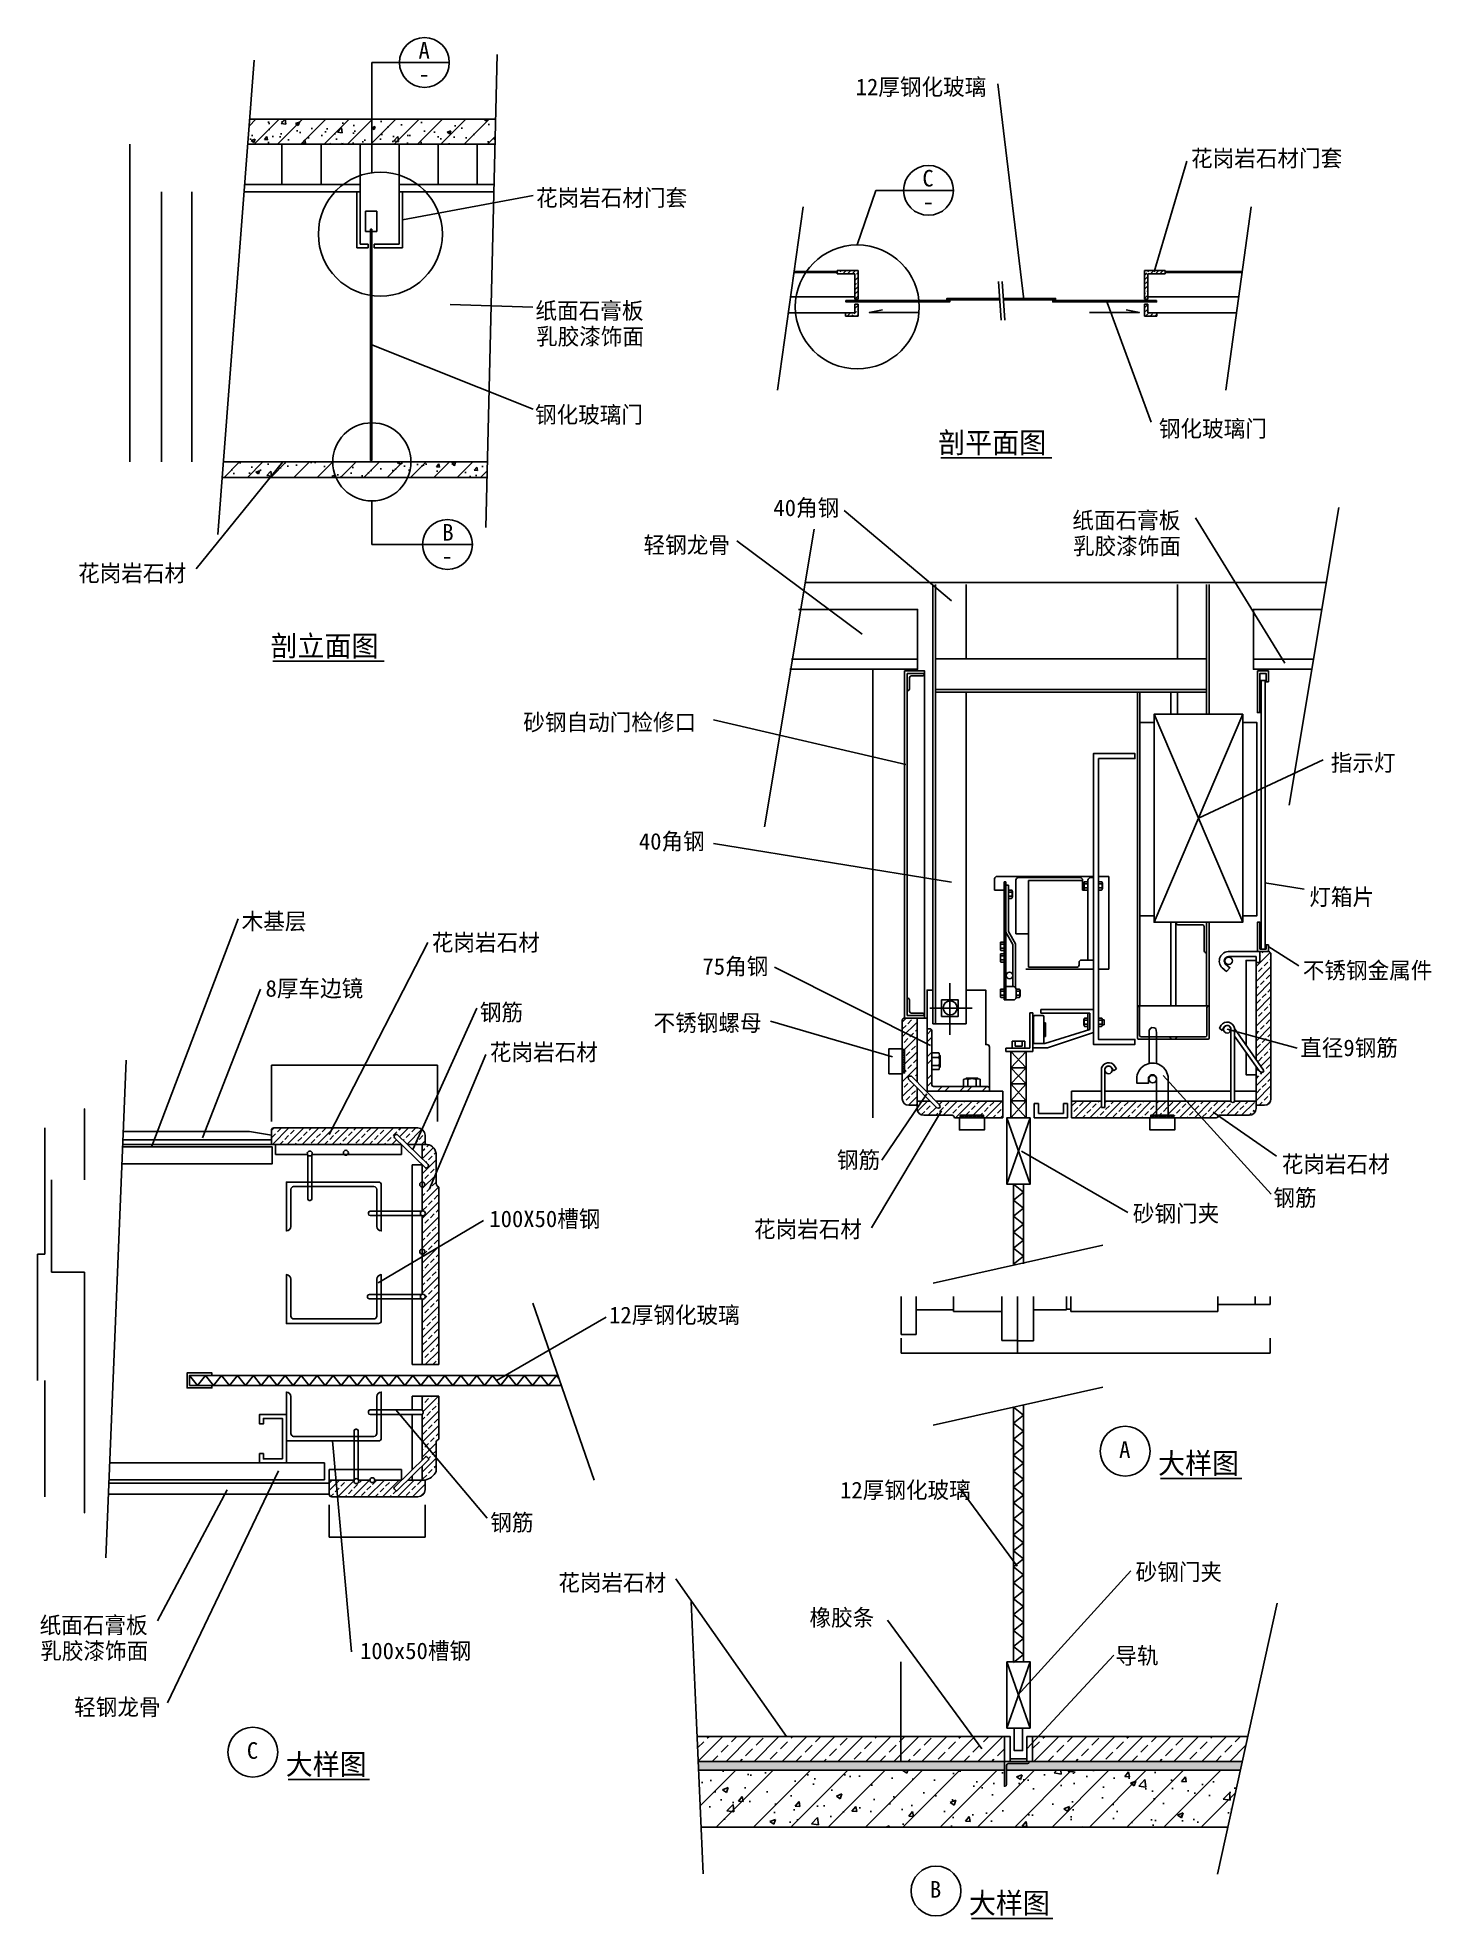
# Model space of a CAD drawing. Header units: metres. Extents: x 1804 to 15224, y 2071 to 20182.
import ezdxf

# ---------------------------------------------------------------- set-up
doc = ezdxf.new("R2010")
doc.units = ezdxf.units.M
for name, color, linetype in [('2', 2, 'Continuous'), ('3', 3, 'Continuous'), ('4', 4, 'Continuous'), ('7', 7, 'Continuous'), ('BH', 3, 'Continuous'), ('DIM', 3, 'Continuous'), ('TEXT', 3, 'Continuous')]:
    doc.layers.add(name, color=color, linetype=linetype)
doc.dimstyles.get("Standard").update_dxf_attribs({"dimtxt": 2.5, "dimasz": 2.5, "dimexe": 1.25, "dimexo": 0.625, "dimtad": 1, "dimcen": 2.5, "dimazin": 3, "dimtfac": 1, "dimtmove": 0, "dimatfit": 3})

msp = doc.modelspace()

# ---------------------------------------------------------------- texts
at = {"layer": 'TEXT'}
for s, height, p in [('A', 160, (5471.31, 19979.39)), ('-', 160, (5471.31, 19753.98)), ('12厚钢化玻璃', 160, (9680.73, 19627.89)), ('花岗岩石材门套', 160, (12909.44, 18940.45)), ('C', 160, (10322.77, 18748.54)), ('花岗岩石材门套', 160, (6602.29, 18560.22)), ('-', 160, (10325.77, 18523.13)), ('纸面石膏板', 160, (6596.92, 17472.68)), ('乳胶漆饰面', 160, (6603.14, 17224.23)), ('钢化玻璃门', 160, (6592.64, 16471.49)), ('钢化玻璃门', 160, (12600.16, 16337.04)), ('剖平面图', 200, (10474.48, 16182.28)), ('40角钢', 160, (8888.4, 15574.73)), ('纸面石膏板', 160, (11766.8, 15454.35)), ('B', 160, (5700.48, 15338.08)), ('轻钢龙骨', 160, (7637.79, 15217)), ('乳胶漆饰面', 160, (11773.02, 15205.9)), ('花岗岩石材', 160, (2193.57, 14944.96)), ('-', 160, (5693.42, 15112.67)), ('剖立面图', 200, (4045.34, 14224.77)), ('砂钢自动门检修口', 160, (6480.41, 13509.59)), ('指示灯', 160, (14254.91, 13119.61)), ('40角钢', 160, (7593.26, 12362.87)), ('灯箱片', 160, (14048.57, 11827.25)), ('木基层', 160, (3768.23, 11592.78)), ('花岗岩石材', 160, (5599.22, 11388.82)), ('75角钢', 160, (8205.17, 11158.95)), ('不锈钢金属件', 160, (13985.67, 11120.22)), ('8厚车边镜', 160, (3998.14, 10946.87)), ('钢筋', 160, (6061.8, 10716.61)), ('不锈钢螺母', 160, (7734.46, 10615.49)), ('花岗岩石材', 160, (6158.04, 10332.96)), ('直径9钢筋', 160, (13960.56, 10375.15)), ('钢筋', 160, (9499.82, 9295.04)), ('花岗岩石材', 160, (13782.9, 9254.46)), ('钢筋', 160, (13703.01, 8930.7)), ('100X50槽钢', 160, (6153.39, 8727.58)), ('砂钢门夹', 160, (12349.61, 8779.33)), ('花岗岩石材', 160, (8700.96, 8628.52)), ('12厚钢化玻璃', 160, (7306.07, 7801.94)), ('A', 160, (12217.23, 6506.02)), ('大样图', 200, (12591.97, 6354.2)), ('12厚钢化玻璃', 160, (9530.68, 6116.12)), ('钢筋', 160, (6161.92, 5803.99)), ('砂钢门夹', 160, (12376.27, 5326.95)), ('花岗岩石材', 160, (6816.77, 5224.39)), ('橡胶条', 160, (9235.7, 4887.92)), ('纸面石膏板', 160, (1822.69, 4815.53)), ('乳胶漆饰面', 160, (1828.9, 4567.08)), ('100x50槽钢', 160, (4908.15, 4567.48)), ('导轨', 160, (12180.64, 4521.05)), ('轻钢龙骨', 160, (2155.34, 4026.2)), ('C', 160, (3818.04, 3607.45)), ('大样图', 200, (4192.35, 3455.62)), ('B', 160, (10395.43, 2270.88)), ('大样图', 200, (10770.17, 2119.06))]:
    msp.add_text(s, height=height, dxfattribs=at).set_placement(p)

# ---------------------------------------------------------------- blocks, each defined once
blk = doc.blocks.new('*D1')
for p, q in [((10623.49, 8060.63), (10623.49, 7915.55)), ((11087.49, 8060.63), (11087.49, 7915.55)), ((10623.74, 7915.55), (10854.49, 7915.55)), ((10856.49, 7915.55), (11087.24, 7915.55))]:
    blk.add_line(p, q)
at = {"layer": 'Defpoints'}
for p in [(10623.49, 8060.63), (11087.49, 8060.63), (10623.49, 7915.55)]:
    blk.add_point(p, dxfattribs=at)
at = {"layer": 'DIM', "insert": (10855.49, 7915.55), "char_height": 1, "attachment_point": 5}
blk.add_mtext('58', dxfattribs=at)
blk = doc.blocks.new('*D2')
for p, q in [((10119.49, 7660.08), (10119.49, 7514.39)), ((11239.49, 7660.08), (11239.49, 7514.39)), ((10119.74, 7514.39), (10677.99, 7514.39)), ((10680.99, 7514.39), (11239.24, 7514.39))]:
    blk.add_line(p, q)
at = {"layer": 'Defpoints'}
for p in [(10119.49, 7660.08), (11239.49, 7660.08), (10119.49, 7514.39)]:
    blk.add_point(p, dxfattribs=at)
at = {"layer": 'DIM', "insert": (10679.49, 7514.39), "char_height": 1, "attachment_point": 5}
blk.add_mtext('140', dxfattribs=at)
blk = doc.blocks.new('*D3')
for p, q in [((9846.58, 14100.79), (9846.58, 11940.82)), ((9846.33, 11940.82), (9846.08, 11940.82)), ((9846.58, 9780.85), (9846.58, 11940.82)), ((9846.58, 11940.82), (9846.58, 11940.82)), ((9846.83, 11940.82), (9847.08, 11940.82))]:
    blk.add_line(p, q)
at = {"layer": 'Defpoints'}
for p in [(9846.58, 14100.79), (9846.58, 11940.82), (9846.58, 9780.85)]:
    blk.add_point(p, dxfattribs=at)
at = {"layer": '3', "insert": (9846.58, 11941.945), "char_height": 1, "attachment_point": 5}
blk.add_mtext('540', dxfattribs=at)
blk = doc.blocks.new('*D4')
for p, q in [((1872.4, 7252.07), (1872.4, 6691.27)), ((1872.15, 6691.27), (1871.9, 6691.27)), ((1872.4, 6130.47), (1872.4, 6691.27)), ((1872.4, 6691.27), (1872.4, 6691.27)), ((1872.65, 6691.27), (1872.9, 6691.27))]:
    blk.add_line(p, q)
at = {"layer": 'Defpoints'}
for p in [(1872.4, 7252.07), (1872.4, 6691.27), (1872.4, 6130.47)]:
    blk.add_point(p, dxfattribs=at)
at = {"layer": 'DIM', "insert": (1872.4, 6692.395), "char_height": 1, "attachment_point": 5}
blk.add_mtext('140', dxfattribs=at)
blk = doc.blocks.new('*D5')
for p, q in [((2256.34, 7100.07), (2256.34, 6868.07)), ((2256.09, 6868.07), (2255.84, 6868.07)), ((2256.34, 6636.07), (2256.34, 6868.07)), ((2256.34, 6868.07), (2256.34, 6868.07)), ((2256.59, 6868.07), (2256.84, 6868.07))]:
    blk.add_line(p, q)
at = {"layer": 'Defpoints'}
for p in [(2256.34, 7100.07), (2256.34, 6868.07), (2256.34, 6636.07)]:
    blk.add_point(p, dxfattribs=at)
at = {"layer": 'DIM', "insert": (2256.34, 6869.195), "char_height": 1, "attachment_point": 5}
blk.add_mtext('58', dxfattribs=at)
blk = doc.blocks.new('*D6')
for p, q in [((2256.34, 7252.07), (2256.34, 7188.77)), ((2256.09, 7188.77), (2255.84, 7188.77)), ((2256.34, 7100.07), (2256.34, 7188.77)), ((2256.34, 7188.77), (2256.34, 7188.77)), ((2256.59, 7188.77), (2256.84, 7188.77))]:
    blk.add_line(p, q)
at = {"layer": 'Defpoints'}
for p in [(2256.34, 7252.07), (2256.34, 7188.77), (2256.34, 7100.07)]:
    blk.add_point(p, dxfattribs=at)
at = {"layer": 'DIM', "insert": (2256.34, 7189.895), "char_height": 1, "attachment_point": 5}
blk.add_mtext('19', dxfattribs=at)
blk = doc.blocks.new('*D7')
for p, q in [((2256.34, 6276.07), (2256.34, 5977.57)), ((2256.09, 5977.57), (2255.84, 5977.57)), ((2256.34, 6130.47), (2256.34, 5977.57)), ((2256.34, 5977.57), (2256.34, 5977.57)), ((2256.59, 5977.57), (2256.84, 5977.57))]:
    blk.add_line(p, q)
at = {"layer": 'Defpoints'}
for p in [(2256.34, 6276.07), (2256.34, 6130.47), (2256.34, 5977.57)]:
    blk.add_point(p, dxfattribs=at)
at = {"layer": 'DIM', "insert": (2256.34, 5978.695), "char_height": 1, "attachment_point": 5}
blk.add_mtext('18', dxfattribs=at)
blk = doc.blocks.new('*D8')
for p, q in [((2256.34, 6636.07), (2256.34, 6456.07)), ((2256.09, 6456.07), (2255.84, 6456.07)), ((2256.34, 6276.07), (2256.34, 6456.07)), ((2256.34, 6456.07), (2256.34, 6456.07)), ((2256.59, 6456.07), (2256.84, 6456.07))]:
    blk.add_line(p, q)
at = {"layer": 'Defpoints'}
for p in [(2256.34, 6636.07), (2256.34, 6456.07), (2256.34, 6276.07)]:
    blk.add_point(p, dxfattribs=at)
at = {"layer": 'DIM', "insert": (2256.34, 6457.195), "char_height": 1, "attachment_point": 5}
blk.add_mtext('45', dxfattribs=at)
blk = doc.blocks.new('*D9')
for p, q in [((2256.09, 9865.75), (2255.84, 9865.75)), ((2256.34, 9540.43), (2256.34, 9865.75)), ((2256.34, 9684.07), (2256.34, 9865.75)), ((2256.34, 9865.75), (2256.34, 9865.75)), ((2256.59, 9865.75), (2256.84, 9865.75))]:
    blk.add_line(p, q)
at = {"layer": 'Defpoints'}
for p in [(2256.34, 9865.75), (2256.34, 9684.07), (2256.34, 9540.43)]:
    blk.add_point(p, dxfattribs=at)
at = {"layer": 'DIM', "insert": (2256.34, 9866.875), "char_height": 1, "attachment_point": 5}
blk.add_mtext('18', dxfattribs=at)
blk = doc.blocks.new('*D10')
for p, q in [((2256.34, 9540.43), (2256.34, 9361.63)), ((2256.09, 9361.63), (2255.84, 9361.63)), ((2256.34, 9182.82), (2256.34, 9361.63)), ((2256.34, 9361.63), (2256.34, 9361.63)), ((2256.59, 9361.63), (2256.84, 9361.63))]:
    blk.add_line(p, q)
at = {"layer": 'Defpoints'}
for p in [(2256.34, 9540.43), (2256.34, 9361.63), (2256.34, 9182.82)]:
    blk.add_point(p, dxfattribs=at)
at = {"layer": 'DIM', "insert": (2256.34, 9362.755), "char_height": 1, "attachment_point": 5}
blk.add_mtext('45', dxfattribs=at)
blk = doc.blocks.new('*D11')
for p, q in [((1936.4, 9182.82), (1936.4, 8293.45)), ((2094.87, 8293.45), (1936.15, 8293.45)), ((2256.59, 8293.45), (2097.87, 8293.45)), ((2256.34, 7404.07), (2256.34, 8293.45))]:
    blk.add_line(p, q)
at = {"layer": 'Defpoints'}
for p in [(1936.4, 9182.82), (2256.34, 8293.45), (2256.34, 7404.07)]:
    blk.add_point(p, dxfattribs=at)
at = {"layer": 'DIM', "insert": (2096.37, 8293.45), "char_height": 1, "attachment_point": 5}
blk.add_mtext('222', dxfattribs=at)
blk = doc.blocks.new('*D12')
for p, q in [((2256.09, 7454.77), (2255.84, 7454.77)), ((2256.34, 7252.07), (2256.34, 7454.77)), ((2256.34, 7404.07), (2256.34, 7454.77)), ((2256.34, 7454.77), (2256.34, 7454.77)), ((2256.59, 7454.77), (2256.84, 7454.77))]:
    blk.add_line(p, q)
at = {"layer": 'Defpoints'}
for p in [(2256.34, 7454.77), (2256.34, 7404.07), (2256.34, 7252.07)]:
    blk.add_point(p, dxfattribs=at)
at = {"layer": 'DIM', "insert": (2256.34, 7455.895), "char_height": 1, "attachment_point": 5}
blk.add_mtext('19', dxfattribs=at)
blk = doc.blocks.new('*D13')
for p, q in [((1872.4, 9684.07), (1872.4, 8468.07)), ((1803.72, 7252.07), (1803.72, 8468.07)), ((1803.97, 8468.07), (1836.56, 8468.07)), ((1839.56, 8468.07), (1872.15, 8468.07))]:
    blk.add_line(p, q)
at = {"layer": 'Defpoints'}
for p in [(1872.4, 9684.07), (1803.72, 8468.07), (1803.72, 7252.07)]:
    blk.add_point(p, dxfattribs=at)
at = {"layer": 'DIM', "insert": (1838.06, 8468.07), "char_height": 1, "attachment_point": 5}
blk.add_mtext('304', dxfattribs=at)
blk = doc.blocks.new('*D14')
for p, q in [((4610.6, 6053.98), (4610.6, 5741.22)), ((5534.6, 6053.98), (5534.6, 5741.22)), ((4610.85, 5741.22), (5071.1, 5741.22)), ((5074.1, 5741.22), (5534.35, 5741.22))]:
    blk.add_line(p, q)
at = {"layer": 'Defpoints'}
for p in [(4610.6, 6053.98), (5534.6, 6053.98), (4610.6, 5741.22)]:
    blk.add_point(p, dxfattribs=at)
at = {"layer": 'DIM', "insert": (5072.6, 5741.22), "char_height": 1, "attachment_point": 5}
blk.add_mtext('120', dxfattribs=at)
blk = doc.blocks.new('*D15')
for p, q in [((4853.1, 10285.98), (4054.35, 10285.98)), ((4054.6, 9745.93), (4054.6, 10285.98)), ((5654.85, 10285.98), (4856.1, 10285.98)), ((5654.6, 9745.93), (5654.6, 10285.98))]:
    blk.add_line(p, q)
at = {"layer": 'Defpoints'}
for p in [(5654.6, 10285.98), (4054.6, 9745.93), (5654.6, 9745.93)]:
    blk.add_point(p, dxfattribs=at)
at = {"layer": 'DIM', "insert": (4854.6, 10285.98), "char_height": 1, "attachment_point": 5}
blk.add_mtext('200', dxfattribs=at)
blk = doc.blocks.new('*D16')
for p, q in [((10115.75, 3823.11), (10115.75, 3690.55)), ((10115.5, 3690.55), (10115.25, 3690.55)), ((10115.75, 3583.11), (10115.75, 3690.55)), ((10115.75, 3690.55), (10115.75, 3690.55)), ((10116, 3690.55), (10116.25, 3690.55))]:
    blk.add_line(p, q)
at = {"layer": 'Defpoints'}
for p in [(10115.75, 3823.11), (10115.75, 3690.55), (10115.75, 3583.11)]:
    blk.add_point(p, dxfattribs=at)
at = {"layer": 'DIM', "insert": (10115.75, 3691.675), "char_height": 1, "attachment_point": 5}
blk.add_mtext('30', dxfattribs=at)
blk = doc.blocks.new('*D17')
for p, q in [((10115.75, 4543.11), (10115.75, 4223.11)), ((10115.5, 4223.11), (10115.25, 4223.11)), ((10115.75, 3903.11), (10115.75, 4223.11)), ((10115.75, 4223.11), (10115.75, 4223.11)), ((10116, 4223.11), (10116.25, 4223.11))]:
    blk.add_line(p, q)
at = {"layer": 'Defpoints'}
for p in [(10115.75, 4543.11), (10115.75, 4223.11), (10115.75, 3903.11)]:
    blk.add_point(p, dxfattribs=at)
at = {"layer": 'DIM', "insert": (10115.75, 4224.235), "char_height": 1, "attachment_point": 5}
blk.add_mtext('80', dxfattribs=at)
blk = doc.blocks.new('*D18')
for p, q in [((10115.5, 3863.11), (10115.25, 3863.11)), ((10115.75, 3903.11), (10115.75, 3863.11)), ((10115.75, 3823.11), (10115.75, 3863.11)), ((10115.75, 3863.11), (10115.75, 3863.11)), ((10116, 3863.11), (10116.25, 3863.11))]:
    blk.add_line(p, q)
at = {"layer": 'Defpoints'}
for p in [(10115.75, 3903.11), (10115.75, 3863.11), (10115.75, 3823.11)]:
    blk.add_point(p, dxfattribs=at)
at = {"layer": 'DIM', "insert": (10115.75, 3864.235), "char_height": 1, "attachment_point": 5}
blk.add_mtext('10', dxfattribs=at)
blk = doc.blocks.new('*D19')
for p, q in [((10263.49, 8060.63), (10263.49, 7930.69)), ((10623.49, 8060.63), (10623.49, 7930.69)), ((10263.74, 7930.69), (10442.49, 7930.69)), ((10444.49, 7930.69), (10623.24, 7930.69))]:
    blk.add_line(p, q)
at = {"layer": 'Defpoints'}
for p in [(10263.49, 8060.63), (10623.49, 8060.63), (10263.49, 7930.69)]:
    blk.add_point(p, dxfattribs=at)
at = {"layer": 'DIM', "insert": (10443.49, 7930.69), "char_height": 1, "attachment_point": 5}
blk.add_mtext('45', dxfattribs=at)
blk = doc.blocks.new('*D20')
for p, q in [((10119.49, 8060.63), (10119.49, 7692.47)), ((10263.49, 8060.63), (10263.49, 7692.47)), ((10119.74, 7692.47), (10190.49, 7692.47)), ((10192.49, 7692.47), (10263.24, 7692.47))]:
    blk.add_line(p, q)
at = {"layer": 'Defpoints'}
for p in [(10119.49, 8060.63), (10263.49, 8060.63), (10119.49, 7692.47)]:
    blk.add_point(p, dxfattribs=at)
at = {"layer": 'DIM', "insert": (10191.49, 7692.47), "char_height": 1, "attachment_point": 5}
blk.add_mtext('18', dxfattribs=at)
blk = doc.blocks.new('*D21')
for p, q in [((3289.46, 18156.56), (3289.46, 17126.56)), ((3289.21, 17126.56), (3288.96, 17126.56)), ((3289.46, 16096.56), (3289.46, 17126.56)), ((3289.46, 17126.56), (3289.46, 17126.56)), ((3289.71, 17126.56), (3289.96, 17126.56))]:
    blk.add_line(p, q)
at = {"layer": 'Defpoints'}
for p in [(3289.46, 18156.56), (3289.46, 17126.56), (3289.46, 16096.56)]:
    blk.add_point(p, dxfattribs=at)
at = {"layer": 'DIM', "insert": (3289.46, 17127.685), "char_height": 1, "attachment_point": 5}
blk.add_mtext('0', dxfattribs=at)
blk = doc.blocks.new('*D22')
for p, q in [((2996.74, 18696.56), (2996.74, 17396.56)), ((2996.49, 17396.56), (2996.24, 17396.56)), ((2996.74, 16096.56), (2996.74, 17396.56)), ((2996.74, 17396.56), (2996.74, 17396.56)), ((2996.99, 17396.56), (2997.24, 17396.56))]:
    blk.add_line(p, q)
at = {"layer": 'Defpoints'}
for p in [(2996.74, 18696.56), (2996.74, 17396.56), (2996.74, 16096.56)]:
    blk.add_point(p, dxfattribs=at)
at = {"layer": 'DIM', "insert": (2996.74, 17397.685), "char_height": 1, "attachment_point": 5}
blk.add_mtext('0', dxfattribs=at)
blk = doc.blocks.new('*D23')
for p, q in [((2692.08, 19156.56), (2692.08, 17626.56)), ((2691.83, 17626.56), (2691.58, 17626.56)), ((2692.08, 16096.56), (2692.08, 17626.56)), ((2692.08, 17626.56), (2692.08, 17626.56)), ((2692.33, 17626.56), (2692.58, 17626.56))]:
    blk.add_line(p, q)
at = {"layer": 'Defpoints'}
for p in [(2692.08, 19156.56), (2692.08, 17626.56), (2692.08, 16096.56)]:
    blk.add_point(p, dxfattribs=at)
at = {"layer": 'DIM', "insert": (2692.08, 17627.685), "char_height": 1, "attachment_point": 5}
blk.add_mtext('0', dxfattribs=at)
blk = doc.blocks.new('*D24')
for p, q in [((3289.46, 18696.56), (3289.46, 18426.56)), ((3289.21, 18426.56), (3288.96, 18426.56)), ((3289.46, 18156.56), (3289.46, 18426.56)), ((3289.46, 18426.56), (3289.46, 18426.56)), ((3289.71, 18426.56), (3289.96, 18426.56))]:
    blk.add_line(p, q)
at = {"layer": 'Defpoints'}
for p in [(3289.46, 18696.56), (3289.46, 18426.56), (3289.46, 18156.56)]:
    blk.add_point(p, dxfattribs=at)
at = {"layer": 'DIM', "insert": (3289.46, 18427.685), "char_height": 1, "attachment_point": 5}
blk.add_mtext('0', dxfattribs=at)
blk = doc.blocks.new('*D25')
for p, q in [((11751.49, 8060.63), (11751.49, 7915.55)), ((13167.49, 8060.63), (13167.49, 7915.55)), ((11751.74, 7915.55), (12457.99, 7915.55)), ((12460.99, 7915.55), (13167.24, 7915.55))]:
    blk.add_line(p, q)
at = {"layer": 'Defpoints'}
for p in [(11751.49, 8060.63), (13167.49, 8060.63), (11751.49, 7915.55)]:
    blk.add_point(p, dxfattribs=at)
at = {"layer": 'DIM', "insert": (12459.49, 7915.55), "char_height": 1, "attachment_point": 5}
blk.add_mtext('177', dxfattribs=at)
blk = doc.blocks.new('*D26')
for p, q in [((11239.49, 7660.08), (11239.49, 7514.39)), ((13671.49, 7660.08), (13671.49, 7514.39)), ((11239.74, 7514.39), (12453.99, 7514.39)), ((12456.99, 7514.39), (13671.24, 7514.39))]:
    blk.add_line(p, q)
at = {"layer": 'Defpoints'}
for p in [(11239.49, 7660.08), (13671.49, 7660.08), (11239.49, 7514.39)]:
    blk.add_point(p, dxfattribs=at)
at = {"layer": 'DIM', "insert": (12455.49, 7514.39), "char_height": 1, "attachment_point": 5}
blk.add_mtext('304', dxfattribs=at)
blk = doc.blocks.new('*D27')
for p, q in [((11391.49, 8060.63), (11391.49, 7930.69)), ((11711.49, 8060.63), (11711.49, 7930.69)), ((11391.74, 7930.69), (11550.49, 7930.69)), ((11552.49, 7930.69), (11711.24, 7930.69))]:
    blk.add_line(p, q)
at = {"layer": 'Defpoints'}
for p in [(11391.49, 8060.63), (11711.49, 8060.63), (11391.49, 7930.69)]:
    blk.add_point(p, dxfattribs=at)
at = {"layer": 'DIM', "insert": (11551.49, 7930.69), "char_height": 1, "attachment_point": 5}
blk.add_mtext('40', dxfattribs=at)
blk = doc.blocks.new('*D28')
for p, q in [((11239.49, 8060.63), (11239.49, 7631.89)), ((11391.49, 8060.63), (11391.49, 7631.89)), ((11239.74, 7631.89), (11314.49, 7631.89)), ((11316.49, 7631.89), (11391.24, 7631.89))]:
    blk.add_line(p, q)
at = {"layer": 'Defpoints'}
for p in [(11239.49, 8060.63), (11391.49, 8060.63), (11239.49, 7631.89)]:
    blk.add_point(p, dxfattribs=at)
at = {"layer": 'DIM', "insert": (11315.49, 7631.89), "char_height": 1, "attachment_point": 5}
blk.add_mtext('19', dxfattribs=at)
blk = doc.blocks.new('*D29')
for p, q in [((11087.49, 8060.63), (11087.49, 7636.39)), ((11239.49, 8060.63), (11239.49, 7636.39)), ((11087.74, 7636.39), (11162.49, 7636.39)), ((11164.49, 7636.39), (11239.24, 7636.39))]:
    blk.add_line(p, q)
at = {"layer": 'Defpoints'}
for p in [(11087.49, 8060.63), (11239.49, 8060.63), (11087.49, 7636.39)]:
    blk.add_point(p, dxfattribs=at)
at = {"layer": 'DIM', "insert": (11163.49, 7636.39), "char_height": 1, "attachment_point": 5}
blk.add_mtext('19', dxfattribs=at)
blk = doc.blocks.new('*D30')
for p, q in [((11711.49, 8060.63), (11711.49, 7938.13)), ((11751.49, 8060.63), (11751.49, 7938.13)), ((11711.74, 7938.13), (11730.49, 7938.13)), ((11732.49, 7938.13), (11751.24, 7938.13))]:
    blk.add_line(p, q)
at = {"layer": 'Defpoints'}
for p in [(11711.49, 8060.63), (11751.49, 8060.63), (11711.49, 7938.13)]:
    blk.add_point(p, dxfattribs=at)
at = {"layer": 'DIM', "insert": (11731.49, 7938.13), "char_height": 1, "attachment_point": 5}
blk.add_mtext('40', dxfattribs=at)
blk = doc.blocks.new('*D31')
for p, q in [((13167.49, 8060.63), (13167.49, 7982.8)), ((13167.74, 7982.8), (13346.49, 7982.8)), ((13348.49, 7982.8), (13527.24, 7982.8)), ((13527.49, 8060.63), (13527.49, 7982.8))]:
    blk.add_line(p, q)
at = {"layer": 'Defpoints'}
for p in [(13167.49, 8060.63), (13167.49, 7982.8), (13527.49, 8060.63)]:
    blk.add_point(p, dxfattribs=at)
at = {"layer": 'DIM', "insert": (13347.49, 7982.8), "char_height": 1, "attachment_point": 5}
blk.add_mtext('45', dxfattribs=at)
blk = doc.blocks.new('*D32')
for p, q in [((13527.49, 8060.63), (13527.49, 7982.8)), ((13527.74, 7982.8), (13598.49, 7982.8)), ((13600.49, 7982.8), (13671.24, 7982.8)), ((13671.49, 8060.63), (13671.49, 7982.8))]:
    blk.add_line(p, q)
at = {"layer": 'Defpoints'}
for p in [(13527.49, 8060.63), (13527.49, 7982.8), (13671.49, 8060.63)]:
    blk.add_point(p, dxfattribs=at)
at = {"layer": 'DIM', "insert": (13599.49, 7982.8), "char_height": 1, "attachment_point": 5}
blk.add_mtext('18', dxfattribs=at)

# ---------------------------------------------------------------- dimensions: what is measured, and where the dimension line sits
at = {"layer": '3'}
dim = msp.add_linear_dim(base=(9846.58, 11940.82), p1=(9846.58, 9780.85), p2=(9846.58, 14100.79), text='540', dimstyle='Standard', dxfattribs=at)
dim.commit()
dim.dimension.update_dxf_attribs({"geometry": '*D3', "text_midpoint": (9846.58, 11941.945)})
at = {"layer": 'DIM'}
for base, p1, p2, picture, middle in [((2692.08, 17626.56), (2692.08, 19156.56), (2692.08, 16096.56), '*D23', (2692.08, 17627.685)), ((2996.74, 17396.56), (2996.74, 18696.56), (2996.74, 16096.56), '*D22', (2996.74, 17397.685)), ((3289.46, 18426.56), (3289.46, 18156.56), (3289.46, 18696.56), '*D24', (3289.46, 18427.685)), ((3289.46, 17126.56), (3289.46, 16096.56), (3289.46, 18156.56), '*D21', (3289.46, 17127.685)), ((11711.49, 7938.13), (11711.49, 8060.63), (11751.49, 8060.63), '*D30', (11731.49, 7938.13))]:
    dim = msp.add_linear_dim(base=base, p1=p1, p2=p2, dimstyle='Standard', dxfattribs=at)
    dim.commit()
    dim.dimension.update_dxf_attribs({"geometry": picture, "text_midpoint": middle})
for base, p1, p2, text, picture, middle in [((5654.6, 10285.98), (5654.6, 9745.93), (4054.6, 9745.93), '200', '*D15', (4854.6, 10285.98)), ((2256.34, 9865.75), (2256.34, 9540.43), (2256.34, 9684.07), '18', '*D9', (2256.34, 9866.875)), ((1803.72, 8468.07), (1803.72, 7252.07), (1872.4, 9684.07), '304', '*D13', (1838.06, 8468.07)), ((2256.34, 9361.63), (2256.34, 9182.82), (2256.34, 9540.43), '45', '*D10', (2256.34, 9362.755)), ((2256.34, 8293.45), (2256.34, 7404.07), (1936.4, 9182.82), '222', '*D11', (2096.37, 8293.45)), ((10119.49, 7692.47), (10119.49, 8060.63), (10263.49, 8060.63), '18', '*D20', (10191.49, 7692.47)), ((10263.49, 7930.69), (10263.49, 8060.63), (10623.49, 8060.63), '45', '*D19', (10443.49, 7930.69)), ((10623.49, 7915.55), (10623.49, 8060.63), (11087.49, 8060.63), '58', '*D1', (10855.49, 7915.55)), ((11087.49, 7636.39), (11087.49, 8060.63), (11239.49, 8060.63), '19', '*D29', (11163.49, 7636.39)), ((11239.49, 7631.89), (11239.49, 8060.63), (11391.49, 8060.63), '19', '*D28', (11315.49, 7631.89)), ((11391.49, 7930.69), (11391.49, 8060.63), (11711.49, 8060.63), '40', '*D27', (11551.49, 7930.69)), ((11751.49, 7915.55), (11751.49, 8060.63), (13167.49, 8060.63), '177', '*D25', (12459.49, 7915.55)), ((13167.49, 7982.8), (13167.49, 8060.63), (13527.49, 8060.63), '45', '*D31', (13347.49, 7982.8)), ((13527.49, 7982.8), (13527.49, 8060.63), (13671.49, 8060.63), '18', '*D32', (13599.49, 7982.8)), ((10119.49, 7514.39), (10119.49, 7660.08), (11239.49, 7660.08), '140', '*D2', (10679.49, 7514.39)), ((11239.49, 7514.39), (11239.49, 7660.08), (13671.49, 7660.08), '304', '*D26', (12455.49, 7514.39)), ((2256.34, 7454.77), (2256.34, 7252.07), (2256.34, 7404.07), '19', '*D12', (2256.34, 7455.895)), ((1872.4, 6691.27), (1872.4, 6130.47), (1872.4, 7252.07), '140', '*D4', (1872.4, 6692.395)), ((2256.34, 7188.77), (2256.34, 7100.07), (2256.34, 7252.07), '19', '*D6', (2256.34, 7189.895)), ((2256.34, 6868.07), (2256.34, 6636.07), (2256.34, 7100.07), '58', '*D5', (2256.34, 6869.195)), ((2256.34, 6456.07), (2256.34, 6276.07), (2256.34, 6636.07), '45', '*D8', (2256.34, 6457.195)), ((2256.34, 5977.57), (2256.34, 6130.47), (2256.34, 6276.07), '18', '*D7', (2256.34, 5978.695)), ((4610.6, 5741.22), (4610.6, 6053.98), (5534.6, 6053.98), '120', '*D14', (5072.6, 5741.22)), ((10115.75, 4223.11), (10115.75, 4543.11), (10115.75, 3903.11), '80', '*D17', (10115.75, 4224.235)), ((10115.75, 3863.11), (10115.75, 3903.11), (10115.75, 3823.11), '10', '*D18', (10115.75, 3864.235)), ((10115.75, 3690.55), (10115.75, 3823.11), (10115.75, 3583.11), '30', '*D16', (10115.75, 3691.675))]:
    dim = msp.add_linear_dim(base=base, p1=p1, p2=p2, text=text, dimstyle='Standard', dxfattribs=at)
    dim.commit()
    dim.dimension.update_dxf_attribs({"geometry": picture, "text_midpoint": middle})

# ---------------------------------------------------------------- hatches: boundary and pattern name
at = {"layer": '3'}
h = msp.add_hatch(dxfattribs=at)
h.set_pattern_fill('AR-CONC', scale=2)
h.paths.add_polyline_path([(5021.67, 19156.56), (5021.67, 19396.56), (3845.1, 19396.56), (3826.71, 19156.56)])
h.paths.add_polyline_path([(6207.19, 19156.56), (6212.95, 19396.56), (5021.67, 19396.56), (5021.67, 19156.56)])
h.paths.add_polyline_path([(4676.5, 15946.56, -0.1), (4645.32, 16096.56), (3592.31, 16096.56), (3580.82, 15946.56)])
h.paths.add_polyline_path([(4645.32, 16096.56, 0.1), (4676.5, 15946.56), (5366.84, 15946.56, 0.1), (5398.02, 16096.56)])
h.paths.add_polyline_path([(6130.16, 15946.56), (6133.76, 16096.56), (5398.02, 16096.56, -0.1), (5366.84, 15946.56)])
h = msp.add_hatch(dxfattribs=at)
h.set_pattern_fill('ANSI31', scale=50)
h.paths.add_polyline_path([(3845.1, 19396.56), (3826.71, 19156.56), (5021.67, 19156.56), (5021.67, 19396.56)])
h.paths.add_polyline_path([(5021.67, 19396.56), (5021.67, 19156.56), (6207.19, 19156.56), (6212.95, 19396.56)])
h.paths.add_polyline_path([(4676.5, 15946.56, -0.1), (4645.32, 16096.56), (3592.31, 16096.56), (3580.82, 15946.56)])
h.paths.add_polyline_path([(5366.84, 15946.56, 0.1), (5398.02, 16096.56), (4645.32, 16096.56, 0.1), (4676.5, 15946.56)])
h.paths.add_polyline_path([(6130.16, 15946.56), (6133.76, 16096.56), (5398.02, 16096.56, -0.1), (5366.84, 15946.56)])
h = msp.add_hatch(dxfattribs=at)
h.set_pattern_fill('ANSI33', scale=10)
h.paths.add_polyline_path([(9503.92, 17940.98), (9503.92, 17908.98), (9671.92, 17908.98), (9671.92, 17805.98), (9703.92, 17805.98), (9703.92, 17940.98)])
h.paths.add_polyline_path([(9703.92, 17805.98), (9671.92, 17805.98), (9671.92, 17664.98), (9703.92, 17664.98)])
h.paths.add_polyline_path([(9671.92, 17532.98), (9583.92, 17532.98), (9583.92, 17500.98), (9703.92, 17500.98), (9703.92, 17616.98), (9671.92, 17616.98)])
h = msp.add_hatch(dxfattribs=at)
h.set_pattern_fill('ANSI33', scale=10)
h.paths.add_polyline_path([(12660.76, 17940.98), (12660.76, 17908.98), (12492.76, 17908.98), (12492.76, 17805.98), (12460.76, 17805.98), (12460.76, 17940.98)])
h.paths.add_polyline_path([(12460.76, 17805.98), (12492.76, 17805.98), (12492.76, 17664.98), (12460.76, 17664.98)])
h.paths.add_polyline_path([(12492.76, 17532.98), (12580.76, 17532.98), (12580.76, 17500.98), (12460.76, 17500.98), (12460.76, 17616.98), (12492.76, 17616.98)])
h = msp.add_hatch(dxfattribs=at)
h.set_pattern_fill('ANSI32', scale=16)
h.paths.add_polyline_path([(10800.06, 10082.12), (10429.4, 10082.12, -0.41), (10413.4, 10098.12), (10413.4, 10324.79), (10368.06, 10324.79), (10368.06, 10044.79, 0.41), (10376.06, 10036.79), (10800.06, 10036.79)])
h.paths.add_polyline_path([(10968.06, 10066.12, 0.29), (10940.25, 10082.12), (10800.06, 10082.12), (10800.06, 10036.79), (10968.06, 10036.79)])
h.paths.add_polyline_path([(10413.4, 10620.79, 0.41), (10397.4, 10636.79), (10368.06, 10636.79), (10368.06, 10324.79), (10413.4, 10324.79)])
h = msp.add_hatch(dxfattribs=at)
h.set_pattern_fill('HONEY', scale=4)
h.paths.add_polyline_path([(10128.06, 10212.79), (10152.06, 10212.79), (10152.06, 10436.79), (10128.06, 10436.79)])
h = msp.add_hatch(dxfattribs=at)
h.set_pattern_fill('HONEY', scale=4)
h.paths.add_polyline_path([(10800.06, 9780.79), (10800.06, 9804.79), (10688.06, 9804.79), (10688.06, 9780.79)])
h.paths.add_polyline_path([(10800.06, 9780.79), (10912.06, 9780.79), (10912.06, 9804.79), (10800.06, 9804.79)])
h = msp.add_hatch(dxfattribs=at)
h.set_pattern_fill('HONEY', scale=4)
h.paths.add_polyline_path([(12633.58, 9780.79), (12633.58, 9804.79), (12521.58, 9804.79), (12521.58, 9780.79)])
h.paths.add_polyline_path([(12633.58, 9780.79), (12745.58, 9780.79), (12745.58, 9804.79), (12633.58, 9804.79)])
h = msp.add_hatch(dxfattribs=at)
h.set_pattern_fill('ANSI33', scale=16)
h.paths.add_polyline_path([(5306.28, 9524.07), (5241.58, 9587.23, -0.41), (5241.02, 9609.55), (5247.19, 9616.21, -0.42), (5270.1, 9616.78), (5365.07, 9524.07), (5534.6, 9524.07), (5534.6, 9612.07, 0.4), (5464.2, 9684.07), (4078.6, 9684.07, 0.41), (4054.6, 9660.07), (4054.6, 9524.07)])
h.paths.add_polyline_path([(5666.6, 9112.07, -0.32), (5640.2, 9164.07), (5640.2, 9437.67, 0.41), (5534.6, 9524.07), (5506.6, 9524.07), (5506.6, 9385.92), (5562.87, 9330.99, -0.41), (5563.44, 9308.67), (5557.27, 9302.01, -0.42), (5534.36, 9301.43), (5506.6, 9328.53), (5506.6, 9161.63, -0.42), (5531.12, 9137.9, -0.42), (5506.6, 9114.16), (5506.6, 8882.9, -0.51), (5537.45, 8860.24, -0.51), (5506.6, 8837.58), (5506.6, 8515.64, -0.42), (5531.12, 8491.9, -0.42), (5506.6, 8468.17), (5506.6, 8080.61, -0.51), (5537.45, 8057.95, -0.51), (5506.6, 8035.29), (5506.6, 7404.07), (5666.6, 7404.07)])
h.paths.add_polyline_path([(5666.6, 7100.07), (5506.6, 7100.07), (5506.6, 6965.37, -0.28), (5515.05, 6951.26), (5515.05, 6939.26, -0.28), (5506.6, 6925.15), (5506.6, 6484.42), (5539.48, 6516.52, -0.43), (5552.25, 6516.36), (5568.2, 6499.13, -0.41), (5567.73, 6486.7), (5506.6, 6427.03), (5506.6, 6292.07), (5534.6, 6292.07, 0.24), (5640.2, 6375.27), (5640.2, 6650.04, -0.35), (5666.6, 6685.1)])
h.paths.add_polyline_path([(5002.7, 6292.07), (4893.93, 6292.07, -0.11), (4896.01, 6282.35, -1), (4848.52, 6282.35, -0.11), (4850.6, 6292.07), (4610.6, 6292.07), (4610.6, 6156.87, 0.41), (4637, 6130.47), (5464.2, 6130.47, 0.41), (5534.6, 6200.87), (5534.6, 6292.07), (5368.35, 6292.07), (5264.98, 6191.16, -0.43), (5252.21, 6191.32), (5236.25, 6208.54, -0.41), (5236.73, 6220.98), (5306.28, 6288.87), (5306.28, 6292.07), (5050.17, 6292.07, -1.03)])
h = msp.add_hatch(dxfattribs=at)
h.set_pattern_fill('ANSI33', scale=30)
h.paths.add_polyline_path([(11112.06, 3583.11), (11112.06, 3823.11), (8153.23, 3823.11), (8163.72, 3583.11)])
h.paths.add_polyline_path([(11384.06, 3823.11), (11384.06, 3583.11), (13403.84, 3583.11), (13456.42, 3823.11)])
h = msp.add_hatch(dxfattribs=at)
h.set_pattern_fill('AR-CONC')
h.paths.add_polyline_path([(11112.06, 3498.26), (11112.06, 3575.11, -0.41), (11120.06, 3583.11), (8163.72, 3583.11), (8167.44, 3498.26)])
h.paths.add_polyline_path([(13385.25, 3498.26), (13403.84, 3583.11), (11352.06, 3583.11), (11352.06, 3577.78, -0.41), (11336.06, 3561.78), (11149.4, 3561.78, 0.41), (11133.4, 3545.78), (11133.4, 3498.26)])
h = msp.add_hatch(dxfattribs=at)
h.set_pattern_fill('AR-CONC', scale=3)
h.paths.add_polyline_path([(13265.26, 2950.53), (13385.25, 3498.26), (11133.4, 3498.26), (11133.4, 3359.11, -0.41), (11117.4, 3343.11), (11112.06, 3343.11), (11112.06, 3498.26), (8167.44, 3498.26), (8191.39, 2950.53)])
h = msp.add_hatch(dxfattribs=at)
h.set_pattern_fill('ANSI31', scale=80)
h.paths.add_polyline_path([(13265.26, 2950.53), (13385.25, 3498.26), (11133.4, 3498.26), (11133.4, 3359.11, -0.41), (11117.4, 3343.11), (11112.06, 3343.11), (11112.06, 3498.26), (8167.44, 3498.26), (8191.39, 2950.53)])
at = {"layer": 'BH'}
h = msp.add_hatch(dxfattribs=at)
h.set_pattern_fill('ANSI33', scale=16)
h.paths.add_polyline_path([(13679.49, 11356.79, 0.41), (13655.49, 11380.79), (13573.24, 11380.79), (13573.24, 11277.05), (13557.13, 11277.05), (13544.15, 11277.05), (13535.49, 11277.05), (13535.49, 10351.48), (13608.39, 10239.18), (13608.39, 10223.79), (13598.12, 10218.66), (13582.7, 10218.66), (13564.72, 10234.05), (13535.49, 10278.78), (13535.49, 9900.79), (13615.49, 9900.79, 0.41), (13679.49, 9964.79)])
h = msp.add_hatch(dxfattribs=at)
h.set_pattern_fill('ANSI33', scale=16)
h.paths.add_polyline_path([(10397.57, 9940.79), (10272.06, 9940.79), (10272.06, 9868.79, 0.41), (10336.06, 9804.79), (10608.06, 9804.79, -0.41), (10632.06, 9780.79), (10680.06, 9780.79), (10680.06, 9804.79), (10896.06, 9804.79, -0.41), (10920.06, 9780.79), (11096.06, 9780.79), (11096.06, 9940.79), (10453.52, 9940.79), (10489.26, 9904.24), (10491.37, 9895.32), (10492.66, 9882.4), (10481.02, 9872.06), (10460.67, 9876.27)])
h.paths.add_polyline_path([(10128.06, 9964.79, 0.41), (10192.06, 9900.79), (10272.06, 9900.79), (10272.06, 10069.12), (10190.62, 10152.4), (10186.13, 10170.5), (10192.6, 10180.84), (10204.24, 10182.13), (10219.21, 10180.37), (10272.06, 10126.33), (10272.06, 10740.79), (10152.06, 10740.79, 0.41), (10128.06, 10716.79), (10128.06, 10444.79), (10152.06, 10444.79), (10152.06, 10228.79, -0.41), (10128.06, 10204.79)])
h = msp.add_hatch(dxfattribs=at)
h.set_pattern_fill('ANSI33', scale=16)
h.paths.add_polyline_path([(11760.06, 9940.79), (11760.06, 9780.79), (12528.06, 9780.79), (12528.06, 9804.79), (12577.58, 9804.79), (12577.58, 9940.79), (12078.98, 9940.79), (12078.98, 9878.82), (12046.9, 9878.82), (12046.9, 9940.79)])
h.paths.add_polyline_path([(12577.58, 9804.79), (12648.06, 9804.79), (12648.06, 9940.79), (12577.58, 9940.79)])
h.paths.add_polyline_path([(12689.58, 9940.79), (12648.06, 9940.79), (12648.06, 9804.79), (12689.58, 9804.79)])
h.paths.add_polyline_path([(12689.58, 9940.79), (12689.58, 9804.79), (12744.06, 9804.79, -0.41), (12768.06, 9780.79), (13152.06, 9780.79, 0.41), (13176.06, 9804.79), (13455.49, 9804.79, 0.41), (13519.49, 9868.79), (13519.49, 9940.79), (13328.4, 9940.79), (13328.4, 9919.33), (13306.57, 9909.99), (13294.09, 9925.56), (13294.09, 9940.79), (13271.98, 9940.79)])

# ---------------------------------------------------------------- linework, layer by layer
at = {"layer": '2'}
for p, q in [((3845.1, 19396.56), (6212.95, 19396.56)), ((3826.71, 19156.56), (6207.19, 19156.56)), ((3580.82, 15946.56), (6130.16, 15946.56)), ((3592.31, 16096.56), (6133.76, 16096.56)), ((8167.44, 3498.26), (11112.06, 3498.26)), ((11133.4, 3498.26), (13385.25, 3498.26))]:
    msp.add_line(p, q, dxfattribs=at)
at = {"layer": '3'}
for p, q in [((3888.64, 19965.04), (3538.85, 15398.63)), ((5021.67, 19942.44), (5767.86, 19942.44)), ((5021.67, 18881.23), (5021.67, 19942.44)), ((6227.9, 20019.66), (6118.59, 15464.17)), ((4156.69, 18766.56), (4156.69, 19156.56)), ((4532.69, 18766.56), (4532.69, 19156.56)), ((4908.69, 18766.56), (4908.69, 19156.56)), ((5284.69, 18766.56), (5284.69, 19156.56)), ((5660.69, 18766.56), (5660.69, 19156.56)), ((6036.69, 18766.56), (6036.69, 19156.56)), ((4876.69, 18766.56), (4876.69, 18766.56)), ((9695.73, 18186.5), (9876.12, 18711.59)), ((9876.12, 18711.59), (10622.32, 18711.59)), ((4961.51, 18512.21), (4961.51, 18314.62)), ((4961.51, 18512.21), (5069.82, 18512.21)), ((5069.82, 18512.21), (5069.82, 18314.62)), ((9174.84, 18553.88), (8929.03, 16785.88)), ((13489.52, 18553.88), (13243.71, 16785.88)), ((4961.51, 18314.62), (5069.82, 18314.62)), ((9086.57, 17918.98), (9503.92, 17918.98)), ((11054.99, 17832.97), (11080.1, 17459.96)), ((11092.64, 17832.97), (11117.75, 17459.96)), ((13401.25, 17918.98), (12660.76, 17918.98)), ((9671.92, 17684.98), (9054.04, 17684.98)), ((12492.76, 17684.98), (13368.71, 17684.98)), ((5021.67, 15720.2), (5021.67, 15301.13)), ((14331.3, 15656.99), (13854.4, 12789.87)), ((9279.32, 15449.38), (8802.42, 12582.26)), ((5021.67, 15301.13), (5989.97, 15301.13)), ((9190.65, 14934.13), (14211.06, 14934.13)), ((10448.5, 10686.37), (10448.5, 14915.09)), ((13059.93, 13666.21), (13059.93, 14915.09)), ((10176.06, 10764.79), (10176.06, 14059.39)), ((10344.06, 14059.39), (10176.06, 14059.39)), ((10448.5, 13903.76), (13059.93, 13903.76)), ((12417.62, 10858.01), (12417.62, 13879.76)), ((12553.62, 11662.94), (13407.53, 13666.21)), ((12553.62, 13666.21), (13407.53, 11662.94)), ((12553.62, 11725.87), (12553.62, 13586.21)), ((13407.53, 11725.87), (13407.53, 13586.21)), ((11110.54, 12051.42), (11110.54, 10915.56)), ((11126.54, 12051.42), (11110.54, 12051.42)), ((11126.54, 12051.42), (11126.54, 11568.25)), ((11126.54, 12051.42), (11126.54, 10915.56)), ((11150.54, 12019.5), (11126.54, 12019.5)), ((11150.54, 12019.5), (11150.54, 11574.71)), ((11223.61, 12069.17), (11223.61, 11553.47)), ((11247.61, 12093.17), (11841.84, 12093.17)), ((11345.2, 12066.6), (11865.84, 12066.6)), ((11345.2, 11230.86), (11345.2, 12066.6)), ((11865.84, 12069.17), (11865.84, 12066.6)), ((11865.84, 12066.6), (11865.84, 11974.15)), ((11865.84, 11974.15), (11916.97, 11974.15)), ((11916.97, 12034.15), (11884.97, 12034.15)), ((11916.97, 11995.14), (11884.97, 11995.14)), ((11916.97, 11297.29), (11916.97, 12069.41)), ((11940.97, 12093.41), (11969.13, 12093.41)), ((11969.13, 12093.41), (11955.12, 12093.41)), ((12017.13, 12033.17), (12049.13, 12033.17)), ((12017.13, 11994.15), (12049.13, 11994.15)), ((11150.54, 11952.98), (11182.54, 11952.98)), ((11150.54, 11913.97), (11182.54, 11913.97)), ((13059.93, 10858.01), (13059.93, 11662.94)), ((11110.54, 11452.56), (11078.54, 11452.56)), ((11110.54, 11413.54), (11078.54, 11413.54)), ((11126.54, 11568.25), (11195.38, 11449.49)), ((11150.54, 11574.71), (11219.38, 11455.94)), ((11195.38, 11449.49), (11195.38, 11044.47)), ((11219.38, 11455.94), (11219.38, 11034.01)), ((11223.61, 11553.47), (11345.2, 11553.47)), ((11110.54, 11340.37), (11078.54, 11340.37)), ((11110.54, 11301.36), (11078.54, 11301.36)), ((11807.65, 11230.86), (11345.2, 11230.86)), ((11831.65, 11275.18), (11831.65, 11254.86)), ((11969.13, 11299.18), (11855.65, 11299.18)), ((13573.24, 11380.79), (13288.83, 11380.79)), ((13535.49, 11298.66), (13535.49, 11277.05)), ((10588.09, 11077.81), (10588.09, 10580.33)), ((10176.06, 10764.79), (10176.06, 11002.58)), ((11110.54, 10999.56), (11078.54, 10999.56)), ((11110.54, 10960.54), (11078.54, 10960.54)), ((11200.54, 10915.56), (11110.54, 10915.56)), ((11127.22, 11044.47), (11126.54, 11044.47)), ((11200.54, 11044.47), (11127.22, 11044.47)), ((11224.54, 10939.56), (11224.54, 11020.47)), ((11224.54, 10999.03), (11256.54, 10999.03)), ((11224.54, 10960.02), (11256.54, 10960.02)), ((10176.06, 10764.79), (10344.06, 10764.79)), ((10395.34, 10836.31), (10800.87, 10836.31)), ((11356.04, 10791.13), (11356.04, 10451.95)), ((11386.56, 10791.13), (11356.04, 10791.13)), ((11386.56, 10417.51), (11386.56, 10791.13)), ((11392.76, 10754.34), (11392.76, 10505.12)), ((11482.76, 10764.34), (11402.76, 10764.34)), ((11969.13, 10822.33), (11462.01, 10822.33)), ((11462.01, 10822.33), (11462.01, 10787.12)), ((11462.01, 10787.12), (11935.96, 10787.12)), ((11492.76, 10754.34), (11492.76, 10505.12)), ((11492.76, 10696.49), (11508.76, 10696.49)), ((11508.76, 10696.49), (11508.76, 10562.97)), ((11917.3, 10719.69), (11885.3, 10719.69)), ((11917.3, 10787.12), (11917.3, 10625.93)), ((11935.96, 10787.12), (11935.96, 10631.8)), ((12017.13, 10720.68), (12049.13, 10720.68)), ((11186.35, 10451.95), (11186.35, 10519.77)), ((11186.35, 10519.77), (11220.29, 10519.77)), ((11217.58, 10519.77), (11217.58, 10470.07)), ((11285.1, 10519.77), (11220.29, 10519.77)), ((11282.39, 10470.07), (11282.39, 10519.77)), ((11285.1, 10519.77), (11309.78, 10519.77)), ((11309.78, 10519.77), (11309.78, 10464.28)), ((11392.76, 10669.73), (11386.56, 10669.73)), ((11392.76, 10589.73), (11386.56, 10589.73)), ((11492.76, 10562.97), (11508.76, 10562.97)), ((11935.96, 10631.8), (11501.4, 10495.12)), ((11969.13, 10602.81), (11526.28, 10455.77)), ((11917.3, 10680.68), (11885.3, 10680.68)), ((12017.13, 10681.66), (12049.13, 10681.66)), ((12505.58, 10303.55), (12505.58, 10602.37)), ((12577.58, 10302.14), (12577.58, 10602.37)), ((12697.62, 10559.35), (12786.02, 10559.35)), ((2459.94, 5543.6), (2656.25, 10336.68)), ((10413.4, 10362.81), (10477.4, 10362.81)), ((11356.04, 10451.95), (11127.06, 10451.95)), ((11127.06, 10451.95), (11127.06, 10417.51)), ((11127.06, 10417.51), (11386.56, 10417.51)), ((11173.59, 10262.35), (11322.54, 10417.51)), ((11322.54, 10262.35), (11173.59, 10417.51)), ((11322.54, 10417.51), (11173.59, 10417.51)), ((11309.78, 10451.95), (11186.35, 10451.95)), ((11217.58, 10470.07), (11282.39, 10470.07)), ((11309.78, 10464.28), (11309.78, 10451.95)), ((11501.4, 10495.12), (11386.56, 10495.12)), ((11526.28, 10455.77), (11386.56, 10455.77)), ((11482.76, 10495.12), (11402.76, 10495.12)), ((10460.67, 9876.27), (10190.62, 10152.4)), ((10489.26, 9904.24), (10219.21, 10180.37)), ((10413.4, 10284.79), (10477.4, 10284.79)), ((10762.04, 10082.12), (10762.04, 10146.12)), ((10840.06, 10082.12), (10840.06, 10146.12)), ((11322.54, 10262.35), (11173.59, 10262.35)), ((11322.54, 10107.2), (11173.59, 10262.35)), ((11173.59, 10107.2), (11322.54, 10262.35)), ((12046.9, 10261.57), (12046.9, 9878.82)), ((12078.98, 9878.82), (12078.98, 10240.06)), ((12164.39, 10232.06), (12190.44, 10253.28)), ((11322.54, 10107.2), (11173.59, 10107.2)), ((11322.54, 10107.2), (11173.59, 9943.99)), ((11322.54, 9943.99), (11173.59, 10107.2)), ((13271.98, 10036.79), (13294.09, 10036.79)), ((10744.06, 9804.79), (10856.06, 9804.79)), ((11136.06, 9140.79), (11360.06, 9780.79)), ((11136.06, 9780.79), (11360.06, 9140.79)), ((11322.54, 9943.99), (11173.59, 9780.79)), ((11322.54, 9780.79), (11173.59, 9943.99)), ((11173.59, 9943.99), (11322.54, 9943.99)), ((12046.9, 9878.82), (12046.9, 9878.82)), ((12046.9, 9878.82), (12078.98, 9878.82)), ((12577.58, 9804.79), (12689.58, 9804.79)), ((5247.19, 9616.21), (5241.02, 9609.55)), ((5270.1, 9616.78), (5562.87, 9330.99)), ((4054.6, 9568.07), (2624.77, 9568.07)), ((4403.96, 9001.61), (4403.96, 9424.61)), ((4445.05, 9001.61), (4445.05, 9425.65)), ((5241.58, 9587.23), (5534.36, 9301.43)), ((5563.44, 9308.67), (5557.27, 9302.01)), ((11296.06, 9140.79), (11200.06, 9140.79)), ((4429.05, 8985.61), (4419.96, 8985.61)), ((5005.38, 8880.88), (5501.97, 8880.88)), ((4989.38, 8864.88), (4989.38, 8855.8)), ((5005.38, 8839.8), (5501.61, 8839.8)), ((10425.84, 8188.48), (12058.9, 8554.29)), ((4998.18, 8078.75), (5502.23, 8078.75)), ((4998.18, 8037.66), (5501.36, 8037.66)), ((6571.5, 7995.87), (7163.77, 6290.37)), ((10425.84, 6819.63), (12058.9, 7185.44)), ((4989.38, 6939.26), (4989.38, 6951.26)), ((5005.38, 6967.26), (5499.05, 6967.26)), ((5005.38, 6923.26), (5499.05, 6923.26)), ((5515.05, 6939.26), (5515.05, 6951.26)), ((4850.6, 6292.07), (4850.6, 6764.66)), ((4866.6, 6780.66), (4875.68, 6780.66)), ((4891.68, 6296.02), (4891.68, 6764.66)), ((5236.73, 6220.98), (5539.81, 6516.84)), ((5264.65, 6190.84), (5567.73, 6486.7)), ((5568.2, 6499.13), (5552.25, 6516.36)), ((4610.6, 6262.47), (2489.38, 6262.47)), ((5252.21, 6191.32), (5236.25, 6208.54)), ((5306.28, 6292.07), (5309.56, 6292.07)), ((5368.35, 6292.07), (5534.6, 6292.07)), ((8096.58, 5118.17), (8211.03, 2501.75)), ((13737.65, 5106.89), (13165.58, 2495.48)), ((11360.06, 4543.11), (11136.06, 3903.11)), ((11136.06, 4543.11), (11360.06, 3903.11)), ((8191.39, 2950.53), (13265.26, 2950.53))]:
    msp.add_line(p, q, dxfattribs=at)
for points in [[(5009.67, 16110.7), (5021.67, 16110.7), (5021.67, 18336.71), (5009.67, 18336.71)], [(9586.46, 17649.65), (9586.46, 17637.65), (10586.46, 17637.65), (10586.46, 17649.65)], [(12578.22, 17649.65), (12578.22, 17637.65), (11578.22, 17637.65), (11578.22, 17649.65)], [(10508.09, 10756.31), (10668.09, 10756.31), (10668.09, 10916.31), (10508.09, 10916.31)], [(12072.47, 10724.7), (12053.13, 10724.7), (12053.13, 10676.66), (12072.47, 10676.66)]]:
    msp.add_lwpolyline(points, close=True, dxfattribs=at)
for points in [[(11065.91, 17670.77), (10558.75, 17670.77), (10558.75, 17658.77), (11066.72, 17658.77)], [(11104.37, 17658.77), (11605.93, 17658.77), (11605.93, 17670.77), (11103.56, 17670.77)], [(10291.66, 17536.98), (9811.77, 17536.98), (9938.23, 17559.66)], [(11932.46, 17536.98), (12412.36, 17536.98), (12285.9, 17559.66)], [(12577.58, 10602.37), (12569.53, 10639.79), (12553.53, 10648.2), (12531.63, 10649.04), (12519, 10640.63), (12508.05, 10622.97), (12505.58, 10602.37)], [(13328.4, 10640.36), (13608.39, 10239.18), (13608.39, 10223.79), (13598.12, 10218.66), (13582.7, 10218.66), (13564.72, 10234.05), (13328.4, 10565.3)], [(10128.06, 10212.79), (10152.06, 10212.79), (10152.06, 10436.79), (10128.06, 10436.79)], [(10190.62, 10152.4), (10186.13, 10170.5), (10192.6, 10180.84), (10204.24, 10182.13), (10219.21, 10180.37)], [(10460.67, 9876.27), (10481.02, 9872.06), (10492.66, 9882.4), (10491.37, 9895.32), (10489.26, 9904.24)], [(10912.06, 9780.79), (10912.06, 9804.79), (10688.06, 9804.79), (10688.06, 9780.79)], [(12745.58, 9780.79), (12745.58, 9804.79), (12521.58, 9804.79), (12521.58, 9780.79)]]:
    msp.add_lwpolyline(points, dxfattribs=at)
for points in [[(11150.54, 11973.97), (11182.54, 11973.97, -0.41), (11186.54, 11969.97, -0.15), (11186.54, 11956.98, -0.41), (11182.54, 11952.98, -0.41), (11186.54, 11948.98, -0.11), (11186.54, 11917.97, -0.41), (11182.54, 11913.97, -0.41), (11186.54, 11909.97, -0.16), (11186.54, 11897.97, -0.41), (11182.54, 11893.97), (11150.54, 11893.97)], [(11880.97, 11978.15), (11880.97, 12050.15, -0.41), (11884.97, 12054.15), (11916.97, 12054.15), (11916.97, 11974.15), (11884.97, 11974.15, -0.41)], [(12017.13, 12054.15), (12049.13, 12054.15, -0.41), (12053.13, 12050.15, -0.15), (12053.13, 12037.17, -0.41), (12049.13, 12033.17, -0.41), (12053.13, 12029.17, -0.11), (12053.13, 11998.15, -0.41), (12049.13, 11994.15, -0.41), (12053.13, 11990.15, -0.16), (12053.13, 11978.15, -0.41), (12049.13, 11974.15), (12017.13, 11974.15)], [(11074.54, 11396.56), (11074.54, 11468.56, -0.41), (11078.54, 11472.56), (11110.54, 11472.56), (11110.54, 11392.56), (11078.54, 11392.56, -0.41)], [(11074.54, 11284.37), (11074.54, 11356.37, -0.41), (11078.54, 11360.37), (11110.54, 11360.37), (11110.54, 11280.37), (11078.54, 11280.37, -0.41)], [(11074.54, 10943.56), (11074.54, 11015.56, -0.41), (11078.54, 11019.56), (11110.54, 11019.56), (11110.54, 10939.56), (11078.54, 10939.56, -0.41)], [(11224.54, 11020.02), (11256.54, 11020.02, -0.41), (11260.54, 11016.02, -0.15), (11260.54, 11003.03, -0.41), (11256.54, 10999.03, -0.41), (11260.54, 10995.03, -0.11), (11260.54, 10964.02, -0.41), (11256.54, 10960.02, -0.41), (11260.54, 10956.02, -0.16), (11260.54, 10944.02, -0.41), (11256.54, 10940.02), (11224.54, 10940.02)], [(11917.3, 10740.68), (11885.3, 10740.68, 0.41), (11881.3, 10736.68, 0.15), (11881.3, 10723.69, 0.41), (11885.3, 10719.69, 0.41), (11881.3, 10715.69, 0.11), (11881.3, 10684.68, 0.41), (11885.3, 10680.68, 0.41), (11881.3, 10676.68, 0.16), (11881.3, 10664.68, 0.41), (11885.3, 10660.68), (11917.3, 10660.68)], [(12053.13, 10664.68), (12053.13, 10736.68, 0.41), (12049.13, 10740.68), (12017.13, 10740.68), (12017.13, 10660.68), (12049.13, 10660.68, 0.41)], [(13294.09, 10630.71), (13294.09, 9940.79, 0.78), (13328.4, 9940.79), (13328.4, 10644.07, 0.65), (13199.51, 10672.16), (13182.63, 10643.94), (13208.68, 10622.72), (13224.32, 10649.41, -0.85)], [(10413.4, 10404.79), (10477.4, 10404.79, -0.41), (10485.4, 10396.79, -0.15), (10485.4, 10370.81, -0.41), (10477.4, 10362.81, -0.41), (10485.4, 10354.81, -0.11), (10485.4, 10292.79, -0.41), (10477.4, 10284.79, -0.41), (10485.4, 10276.79, -0.16), (10485.4, 10252.79, -0.41), (10477.4, 10244.79), (10413.4, 10244.79)], [(10720.06, 10082.12), (10720.06, 10146.12, -0.41), (10728.06, 10154.12, -0.15), (10754.04, 10154.12, -0.41), (10762.04, 10146.12, -0.41), (10770.04, 10154.12, -0.11), (10832.06, 10154.12, -0.41), (10840.06, 10146.12, -0.41), (10848.06, 10154.12, -0.16), (10872.06, 10154.12, -0.41), (10880.06, 10146.12), (10880.06, 10082.12)]]:
    msp.add_lwpolyline(points, format="xyb", close=True, dxfattribs=at)
for points in [[(11187.43, 11965.59, 0.13), (11190.54, 11961.97), (11190.54, 11905.97, 0.13), (11187.46, 11902.43)], [(11880.97, 12038.15, 0.41), (11884.97, 12034.15, 0.41), (11880.97, 12030.15)], [(11880.97, 11999.14, 0.41), (11884.97, 11995.14, 0.41), (11880.97, 11991.14)], [(12054.02, 12045.77, 0.13), (12057.13, 12042.15), (12057.13, 11986.15, 0.13), (12054.05, 11982.61)], [(12763.93, 11662.94, 0.34), (12781.9, 11638.94), (13019.93, 11638.94, -0.41), (13035.93, 11622.94), (13035.93, 11384.91, 0.34), (13059.93, 11366.94)], [(11074.54, 11456.56, 0.41), (11078.54, 11452.56, 0.41), (11074.54, 11448.56)], [(11074.54, 11417.54, 0.41), (11078.54, 11413.54, 0.41), (11074.54, 11409.54)], [(11074.54, 11344.37, 0.41), (11078.54, 11340.37, 0.41), (11074.54, 11336.37)], [(11074.54, 11305.36, 0.41), (11078.54, 11301.36, 0.41), (11074.54, 11297.36)], [(13573.24, 11380.79), (13279.89, 11380.79, 0.69), (13208.49, 11224), (13250.19, 11190.02), (13283.33, 11224.94), (13241.13, 11259.32, -0.63), (13271.44, 11333.24), (13535.49, 11333.24), (13535.49, 11298.66)], [(11074.54, 11003.56, 0.41), (11078.54, 10999.56, 0.41), (11074.54, 10995.56)], [(11074.54, 10964.54, 0.41), (11078.54, 10960.54, 0.41), (11074.54, 10956.54)], [(11261.42, 11011.63, 0.13), (11264.54, 11008.02), (11264.54, 10952.02, 0.13), (11261.46, 10948.47)], [(11880.42, 10732.29, -0.13), (11877.3, 10728.68), (11877.3, 10672.68, -0.13), (11880.38, 10669.13)], [(12053.13, 10724.68, -0.41), (12049.13, 10720.68, -0.41), (12053.13, 10716.68)], [(12053.13, 10685.66, -0.41), (12049.13, 10681.66, -0.41), (12053.13, 10677.66)], [(10487.17, 10388.02, 0.13), (10493.4, 10380.79), (10493.4, 10268.79, 0.13), (10487.24, 10261.7)], [(10736.84, 10155.89, 0.13), (10744.06, 10162.12), (10856.06, 10162.12, 0.13), (10863.15, 10155.96)], [(12190.44, 10253.28), (12173.56, 10281.51, 0.61), (12046.9, 10261.57, 0.61)], [(12164.39, 10232.06), (12148.75, 10258.76, 0.85), (12078.98, 10240.06)], [(12689.58, 9804.79), (12689.58, 10156.6, 1.01), (12387.88, 10153.41), (12387.88, 10113.35), (12499.88, 10113.35), (12499.88, 10153.41, -1.04), (12577.58, 10156.47), (12577.58, 10086.69), (12577.58, 9804.79)]]:
    msp.add_lwpolyline(points, format="xyb", dxfattribs=at)
for centre, radius in [((5527.86, 19942.44), 240), ((10382.32, 18711.59), 240), ((5021.67, 16096.56), 376.35), ((5749.97, 15301.13), 240), ((11161.53, 11151.43), 31.95), ((10590.6, 10838.81), 67.51), ((4424.2, 9437.03), 23.75), ((4772.17, 9443.61), 23.75), ((5507.37, 9137.9), 23.75), ((5513.7, 8860.24), 23.75), ((5507.37, 8491.9), 23.75), ((5513.7, 8057.95), 23.75), ((4872.27, 6282.35), 23.75), ((5026.43, 6291.33), 23.75)]:
    msp.add_circle(centre, radius, dxfattribs=at)
for centre, radius, start, end in [((11247.61, 12069.17), 24, 90, 180), ((11841.84, 12069.17), 24, 0, 90), ((11940.97, 12069.41), 24, 90, 180), ((11807.65, 11254.86), 24, 270, 0), ((11855.65, 11275.18), 24, 90, 180), ((11200.54, 11020.47), 24, 0, 90), ((11200.54, 10939.56), 24, 270, 0), ((11402.76, 10754.34), 10, 90, 180), ((11482.76, 10754.34), 10, 0, 90), ((11402.76, 10505.12), 10, 180, 270), ((11482.76, 10505.12), 10, 270, 0), ((5252.76, 9598.68), 16, 137.19, 225.69), ((5258.93, 9605.33), 16, 45.69, 137.19), ((5545.53, 9312.88), 16, 225.69, 317.19), ((5551.7, 9319.54), 16, 317.19, 45.69), ((4419.96, 9001.61), 16, 180, 270), ((4429.05, 9001.61), 16, 270, 0), ((5005.38, 8864.88), 16, 90, 180), ((5005.38, 8855.8), 16, 180, 270), ((4999.56, 8058.2), 20.59, 93.84, 266.16), ((5005.38, 6951.26), 16, 90, 180), ((5005.38, 6939.26), 16, 180, 270), ((5499.05, 6951.26), 16, 0, 90), ((5499.05, 6939.26), 16, 270, 0), ((4866.6, 6764.66), 16, 90, 180), ((4875.68, 6764.66), 16, 0, 90), ((5545.79, 6510.38), 8.8, 42.81, 132.81), ((5561.75, 6493.15), 8.8, 312.81, 42.81), ((5242.71, 6214.52), 8.8, 132.81, 222.81), ((5258.67, 6197.3), 8.8, 222.81, 312.81)]:
    msp.add_arc(centre, radius, start, end, dxfattribs=at)
at = {"layer": '4'}
for p, q in [((9088.24, 17930.98), (9503.92, 17930.98)), ((13402.91, 17930.98), (12660.76, 17930.98)), ((9032.9, 17532.98), (9583.92, 17532.98)), ((13347.58, 17532.98), (12580.76, 17532.98)), ((11018.44, 12080.56), (11018.44, 11973.97)), ((11110.54, 11973.97), (11018.44, 11973.97)), ((11968.44, 12104.56), (11042.44, 12104.56)), ((12117.02, 12104.56), (12017.13, 12104.56)), ((12117.02, 11211.89), (12117.02, 12104.56)), ((11969.13, 11211.89), (11320.46, 11211.89)), ((12117.02, 11211.89), (12017.13, 11211.89)), ((10128.06, 9964.79), (10128.06, 10716.79)), ((10272.06, 10740.79), (10152.06, 10740.79)), ((10272.06, 10126.33), (10272.06, 10740.79)), ((11173.59, 10417.51), (11173.59, 9780.79)), ((11322.54, 10417.51), (11322.54, 9780.79)), ((10272.06, 9900.79), (10272.06, 10069.12)), ((10192.06, 9900.79), (10272.06, 9900.79)), ((10272.06, 9940.79), (10397.57, 9940.79)), ((10272.06, 9900.79), (10272.06, 9868.79)), ((10336.06, 9804.79), (10608.06, 9804.79)), ((10453.52, 9940.79), (11096.06, 9940.79)), ((10632.06, 9780.79), (11096.06, 9780.79)), ((11096.06, 9780.79), (11096.06, 9940.79)), ((11400.06, 9780.79), (11400.06, 9917.38)), ((11400.06, 9917.38), (11440.06, 9917.38)), ((11400.06, 9780.79), (11720.06, 9780.79)), ((11440.06, 9820.79), (11440.06, 9917.38)), ((11440.06, 9820.79), (11680.06, 9820.79)), ((11680.06, 9820.79), (11680.06, 9917.38)), ((11680.06, 9917.38), (11720.06, 9917.38)), ((11720.06, 9780.79), (11720.06, 9917.38)), ((11760.06, 9780.79), (11760.06, 9940.79)), ((11760.06, 9940.79), (12046.9, 9940.79)), ((11760.06, 9780.79), (13152.06, 9780.79)), ((12078.98, 9940.79), (13294.09, 9940.79)), ((4054.6, 9524.07), (4054.6, 9660.07)), ((5464.2, 9684.07), (4078.6, 9684.07)), ((5534.6, 9612.07), (5534.6, 9524.07)), ((5534.6, 9524.07), (5365.07, 9524.07)), ((5506.6, 9385.92), (5506.6, 9524.07)), ((5640.2, 9437.67), (5640.2, 9164.07)), ((5506.6, 8882.9), (5506.6, 9328.53)), ((5666.6, 7404.07), (5666.6, 9112.07)), ((11200.06, 8372.94), (11200.06, 9140.79)), ((11296.06, 8372.94), (11296.06, 9140.79)), ((5506.6, 8080.61), (5506.6, 8837.58)), ((5506.6, 8033.28), (5506.6, 8035.29)), ((5506.6, 7404.07), (5506.6, 8033.28)), ((5506.6, 7404.07), (5666.6, 7404.07)), ((5506.6, 7100.07), (5666.6, 7100.07)), ((5506.6, 6965.37), (5506.6, 7100.07)), ((5666.6, 6685.1), (5666.6, 7100.07)), ((5506.6, 6484.42), (5506.6, 6925.15)), ((11200.06, 6993.06), (11200.06, 4543.11)), ((11296.06, 7014.56), (11296.06, 4543.11)), ((5640.2, 6375.27), (5640.2, 6652.07)), ((5666.6, 6700.87), (5666.6, 6700.87)), ((5506.6, 6292.07), (5506.6, 6427.03)), ((4850.6, 6292.07), (4610.6, 6292.07)), ((4610.6, 6156.87), (4610.6, 6292.07)), ((5002.7, 6292.07), (4893.93, 6292.07)), ((5306.28, 6292.07), (5050.17, 6292.07)), ((5534.6, 6200.87), (5534.6, 6292.07)), ((4610.6, 6156.87), (2485.06, 6156.87)), ((8153.23, 3823.11), (11112.06, 3823.11)), ((11112.06, 3823.11), (11112.06, 3583.11)), ((11112.06, 3823.11), (11112.06, 3583.11)), ((11328.06, 3823.11), (13456.42, 3823.11)), ((11328.06, 3823.11), (11328.06, 3583.11)), ((11384.06, 3823.11), (11384.06, 3583.11)), ((11168.06, 3607.11), (11328.06, 3607.11))]:
    msp.add_line(p, q, dxfattribs=at)
for points in [[(9130.99, 14676.79), (10277.28, 14676.79), (10277.28, 14100.79), (9047.25, 14100.79)], [(14072.45, 14100.79), (13510.86, 14100.79), (13510.86, 14676.79), (14168.26, 14676.79)], [(4054.6, 9612.07), (3843.4, 9647.27), (2628.02, 9647.27)], [(6813.13, 7300.07), (3266.6, 7300.07), (3266.6, 7204.07), (6846.47, 7204.07)], [(5464.2, 6130.47), (4637, 6130.47)], [(11168.06, 3583.11), (11168.06, 3823.11), (11112.06, 3823.11)], [(11208.06, 3903.11), (11208.06, 3687.11), (11288.06, 3687.11), (11288.06, 3903.11)]]:
    msp.add_lwpolyline(points, dxfattribs=at)
for points in [[(13535.49, 10275.02), (13535.49, 9900.79), (13615.49, 9900.79, 0.41), (13679.49, 9964.79), (13679.49, 11356.79, 0.41), (13655.49, 11380.79), (13573.24, 11380.79), (13573.24, 11277.05), (13535.49, 11277.05), (13535.49, 10343.64)], [(13152.06, 9780.79, 0.41), (13176.06, 9804.79), (13471.49, 9804.79, 0.41), (13535.49, 9868.79), (13535.49, 9940.79), (13328.4, 9940.79)]]:
    msp.add_lwpolyline(points, format="xyb", dxfattribs=at)
for points in [[(11360.06, 9780.79), (11136.06, 9780.79), (11136.06, 9140.79), (11360.06, 9140.79)], [(11136.06, 4543.11), (11360.06, 4543.11), (11360.06, 3903.11), (11136.06, 3903.11)]]:
    msp.add_lwpolyline(points, close=True, dxfattribs=at)
for centre in [(13271.54, 11291.72), (13258.03, 10632.32), (12115.39, 10241.18), (12540.5, 10153.25)]:
    msp.add_circle(centre, 36, dxfattribs=at)
for centre, radius, start, end in [((11042.44, 12080.56), 24, 90, 180), ((10152.06, 10716.79), 24, 90, 180), ((10192.06, 9964.79), 64, 180, 270), ((10336.06, 9868.79), 64, 180, 270), ((10608.06, 9780.79), 24, 0, 90), ((4078.6, 9660.07), 24, 90, 180), ((5461.39, 9610.91), 73.22, 0.91, 87.8), ((5542.96, 9426.55), 97.88, 6.52, 94.9), ((5689.97, 9156.64), 50.32, 171.5, 242.33), ((5675.33, 6651.06), 35.15, 104.38, 178.34), ((5505.65, 6437.44), 148.22, 281.26, 335.2), ((5464.2, 6200.87), 70.4, 270, 0), ((4637, 6156.87), 26.4, 180, 270)]:
    msp.add_arc(centre, radius, start, end, dxfattribs=at)
at = {"layer": '7'}
for p, q in [((4908.69, 18696.56), (3791.48, 18696.56)), ((4908.69, 18766.56), (3796.84, 18766.56)), ((4876.69, 18696.56), (4876.69, 18156.56)), ((4908.69, 18766.56), (4908.69, 18194.56)), ((5284.69, 18766.56), (6197.83, 18766.56)), ((5284.69, 18194.56), (5284.69, 18766.56)), ((5284.69, 18696.56), (6196.15, 18696.56)), ((5316.69, 18156.56), (5316.69, 18696.56)), ((4876.69, 18156.56), (4987.69, 18156.56)), ((4908.69, 18194.56), (4987.69, 18194.56)), ((4987.69, 18194.56), (4987.69, 18156.56)), ((5284.69, 18194.56), (5045.69, 18194.56)), ((5045.69, 18194.56), (5045.69, 18156.56)), ((5316.69, 18156.56), (5045.69, 18156.56)), ((9503.92, 17940.98), (9703.92, 17940.98)), ((9503.92, 17940.98), (9503.92, 17908.98)), ((9703.92, 17940.98), (9703.92, 17664.98)), ((12660.76, 17940.98), (12460.76, 17940.98)), ((12460.76, 17940.98), (12460.76, 17664.98)), ((12660.76, 17940.98), (12660.76, 17908.98)), ((9503.92, 17908.98), (9671.92, 17908.98)), ((9671.92, 17908.98), (9671.92, 17664.98)), ((12660.76, 17908.98), (12492.76, 17908.98)), ((12492.76, 17908.98), (12492.76, 17664.98)), ((9671.92, 17664.98), (9703.92, 17664.98)), ((9671.92, 17616.98), (9671.92, 17532.98)), ((9671.92, 17616.98), (9703.92, 17616.98)), ((9703.92, 17616.98), (9703.92, 17500.98)), ((12492.76, 17664.98), (12460.76, 17664.98)), ((12460.76, 17616.98), (12460.76, 17500.98)), ((12492.76, 17616.98), (12460.76, 17616.98)), ((12492.76, 17616.98), (12492.76, 17532.98)), ((9583.92, 17532.98), (9583.92, 17500.98)), ((9583.92, 17532.98), (9671.92, 17532.98)), ((9583.92, 17500.98), (9703.92, 17500.98)), ((12580.76, 17500.98), (12460.76, 17500.98)), ((12580.76, 17532.98), (12492.76, 17532.98)), ((12580.76, 17532.98), (12580.76, 17500.98)), ((10424.5, 10686.37), (10424.5, 14915.09)), ((10744.19, 14199.76), (10744.19, 14915.09)), ((12779.93, 14199.76), (12779.93, 14915.09)), ((13083.93, 13666.21), (13083.93, 14915.09)), ((9063.77, 14196.79), (10277.28, 14196.79)), ((10448.5, 14199.76), (13059.93, 14199.76)), ((13510.86, 14196.79), (14088.42, 14196.79)), ((10448.5, 13879.76), (13059.93, 13879.76)), ((10744.19, 10686.37), (10744.19, 13879.76)), ((12393.62, 10562.01), (12393.62, 13879.76)), ((12713.62, 13666.21), (12713.62, 13879.76)), ((12779.93, 13879.76), (12779.93, 13666.21)), ((12713.62, 10858.01), (12713.62, 11662.94)), ((12763.93, 10858.01), (12763.93, 11662.94)), ((13083.93, 10562.01), (13083.93, 11662.94)), ((10424.5, 10686.37), (10744.19, 10686.37)), ((12393.62, 10858.01), (13083.93, 10858.01)), ((12712.86, 10538.01), (12763.93, 10538.01)), ((12078.98, 10036.79), (13294.09, 10036.79)), ((13328.4, 10036.79), (13535.49, 10036.79)), ((5306.28, 9524.07), (2622.97, 9524.07)), ((4094.6, 9428.07), (4094.6, 9524.07)), ((4402.21, 9428.07), (4094.6, 9428.07)), ((5306.28, 9428.07), (4446.19, 9428.07)), ((5306.28, 9524.07), (5306.28, 9428.07)), ((5506.6, 9328.53), (5410.6, 9328.53)), ((5410.6, 7404.07), (5410.6, 9328.53)), ((4637, 7799.27), (4198.54, 7799.27)), ((5410.6, 7404.07), (5506.6, 7404.07)), ((5506.6, 7100.07), (5410.6, 7100.07)), ((5410.6, 6967.26), (5410.6, 7100.07)), ((5410.6, 6390.71), (5410.6, 6923.26)), ((5306.28, 6394.47), (4610.6, 6394.47)), ((4610.6, 6394.47), (4610.6, 6292.07)), ((5306.28, 6292.07), (5306.28, 6394.47)), ((5410.6, 6292.07), (5410.6, 6333.31)), ((8163.72, 3583.11), (13403.84, 3583.11))]:
    msp.add_line(p, q, dxfattribs=at)
for points in [[(10344.06, 10740.79), (10344.06, 14083.39), (10152.06, 14083.39), (10152.06, 10740.79)], [(12417.62, 13586.21), (12553.62, 13586.21), (12553.62, 13666.21), (13407.53, 13666.21), (13407.53, 13586.21), (13543.53, 13586.21), (13543.53, 11725.87), (13407.53, 11725.87), (13407.53, 11662.94), (12553.62, 11662.94), (12553.62, 11725.87), (12417.62, 11725.87)], [(13535.49, 10343.64), (13535.49, 11295.47), (13439.49, 11295.47), (13439.49, 10481.19)], [(10424.5, 11011.25), (10368.06, 11011.25), (10368.06, 10740.79)], [(10272.06, 10740.79), (10368.06, 10740.79), (10368.06, 10036.79), (11096.06, 10036.79), (11096.06, 9940.79)], [(10128.06, 10204.79), (10000.06, 10204.79), (10000.06, 10444.79), (10128.06, 10444.79)], [(13535.49, 10274.53), (13535.49, 10195.51), (13439.49, 10195.51), (13439.49, 10409.09)], [(11760.06, 9938.58), (11760.06, 10036.79), (12046.9, 10036.79)], [(10920.06, 9780.79), (10920.06, 9663.58), (10680.06, 9663.58), (10680.06, 9780.79)], [(12753.58, 9780.79), (12753.58, 9663.58), (12513.58, 9663.58), (12513.58, 9780.79)], [(2615.37, 9338.44), (4062.53, 9338.44), (4062.53, 9500.64), (2622.01, 9500.64)], [(3482.6, 7300.07), (3482.6, 7324.07), (3242.6, 7324.07), (3242.6, 7180.07), (3482.6, 7180.07), (3482.6, 7204.07)], [(2490.72, 6295.13), (4565.82, 6295.13), (4565.82, 6457.33), (2497.36, 6457.33)]]:
    msp.add_lwpolyline(points, dxfattribs=at)
for points in [[(10344.06, 14060.32, -0.34), (10326.1, 14036.32), (10216.06, 14036.32, 0.41), (10200.06, 14020.32), (10200.06, 13910.29, -0.34), (10176.06, 13892.32)], [(10344.06, 10764.79, 0.34), (10326.1, 10788.79), (10216.06, 10788.79, -0.41), (10200.06, 10804.79), (10200.06, 10914.82, 0.34), (10176.06, 10932.79)], [(10968.26, 10066.19), (10968.26, 10462.15, 0.41), (10944.26, 10486.15), (10932.33, 10486.15), (10932.33, 11011.25), (10744.19, 11011.25)], [(4268.94, 9117.94, 0.41), (4242.54, 9091.54), (4242.54, 8735.05, -0.41), (4198.54, 8691.05), (4198.54, 9161.94), (5086.07, 9161.94, -0.4), (5112.47, 9135.54), (5112.47, 8691.05, -0.41), (5068.47, 8735.05), (5068.47, 9091.54, 0.43), (5042.07, 9117.94), (4268.94, 9117.94)], [(4268.94, 7843.27, -0.41), (4242.54, 7869.67), (4242.54, 8226.16, 0.41), (4198.54, 8270.16), (4198.54, 7799.27), (5086.07, 7799.27, 0.4), (5112.47, 7825.67), (5112.47, 8270.16, 0.41), (5068.47, 8226.16), (5068.47, 7869.67, -0.43), (5042.07, 7843.27), (4268.94, 7843.27)], [(4268.94, 6713.19, -0.41), (4242.54, 6739.59), (4242.54, 7096.07, 0.41), (4198.54, 7140.07), (4198.54, 6669.19), (5086.07, 6669.19, 0.4), (5112.47, 6695.59), (5112.47, 7140.07, 0.41), (5068.47, 7096.07), (5068.47, 6739.59, -0.43), (5042.07, 6713.19), (4268.94, 6713.19)]]:
    msp.add_lwpolyline(points, format="xyb", dxfattribs=at)
for points in [[(13549.24, 14083.39), (13655.49, 14083.39), (13655.49, 13979.39), (13631.49, 13979.39), (13631.49, 14059.39), (13573.24, 14059.39), (13573.24, 13683.39), (13549.24, 13683.39)], [(13584.66, 11404.79), (13624.66, 11404.79), (13624.66, 13992), (13584.66, 13992)], [(12017.13, 13239.73), (12369.13, 13239.73), (12369.13, 13287.73), (11969.13, 13287.73), (11969.13, 10487.73), (12369.13, 10487.73), (12369.13, 10535.73), (12017.13, 10535.73)], [(13573.24, 11404.79), (13631.49, 11404.79), (13631.49, 11444.79), (13655.49, 11444.79), (13655.49, 11380.79), (13549.24, 11380.79), (13549.24, 11662.94), (13573.24, 11662.94)], [(4160.14, 6495.73), (4160.14, 6885.75), (3978.65, 6885.75), (3978.65, 6832.11), (3940.25, 6832.11), (3940.25, 6924.15), (4198.54, 6924.15), (4198.54, 6457.33), (3940.25, 6457.33), (3940.25, 6547.32), (3978.65, 6547.32), (3978.65, 6495.73)]]:
    msp.add_lwpolyline(points, close=True, dxfattribs=at)
for points in [[(12393.62, 10546.01, 0.41), (12401.62, 10538.01), (12713.62, 10538.01), (12713.62, 10543.35, 0.41), (12697.62, 10559.35), (12430.95, 10559.35, -0.41), (12414.95, 10575.35), (12414.95, 10842.01, 0.41), (12398.95, 10858.01), (12393.62, 10858.01)], [(13083.93, 10546.01, -0.41), (13075.93, 10538.01), (12763.93, 10538.01), (12763.93, 10543.35, -0.41), (12779.93, 10559.35), (13046.6, 10559.35, 0.41), (13062.6, 10575.35), (13062.6, 10842.01, -0.41), (13078.6, 10858.01), (13083.93, 10858.01)], [(10368.06, 10044.79, 0.41), (10376.06, 10036.79), (10968.06, 10036.79), (10968.06, 10066.12, 0.29), (10940.25, 10082.12), (10429.4, 10082.12, -0.41), (10413.4, 10098.12), (10413.4, 10620.79, 0.41), (10397.4, 10636.79), (10368.06, 10636.79)], [(11120.06, 3583.11, 0.41), (11112.06, 3575.11), (11112.06, 3343.11), (11117.4, 3343.11, 0.41), (11133.4, 3359.11), (11133.4, 3545.78, -0.41), (11149.4, 3561.78), (11336.06, 3561.78, 0.41), (11352.06, 3577.78), (11352.06, 3583.11)]]:
    msp.add_lwpolyline(points, format="xyb", close=True, dxfattribs=at)
at = {"layer": 'BH'}
for points in [[(11210.29, 8364.2), (11200.06, 8372.37), (11296.06, 8449.17), (11200.06, 8525.97), (11296.06, 8602.77), (11200.06, 8679.57), (11296.06, 8756.37), (11200.06, 8833.17), (11296.06, 8909.97), (11200.06, 8986.77), (11296.06, 9063.57), (11200.06, 9140.37)], [(3266.6, 7300.07), (3343.4, 7204.07), (3420.2, 7300.07), (3497, 7204.07), (3573.8, 7300.07), (3650.6, 7204.07), (3727.4, 7300.07), (3804.2, 7204.07), (3881, 7300.07), (3957.8, 7204.07), (4034.6, 7300.07), (4111.4, 7204.07), (4188.2, 7300.07), (4265, 7204.07), (4341.8, 7300.07), (4418.6, 7204.07), (4495.4, 7300.07), (4572.2, 7204.07), (4649, 7300.07), (4725.8, 7204.07), (4802.6, 7300.07), (4879.4, 7204.07), (4956.2, 7300.07), (5033, 7204.07), (5109.8, 7300.07)], [(6823.67, 7269.74), (6799.4, 7300.07), (6722.6, 7204.07), (6645.8, 7300.07), (6569, 7204.07), (6492.2, 7300.07), (6415.4, 7204.07), (6338.6, 7300.07), (6261.8, 7204.07), (6185, 7300.07), (6108.2, 7204.07), (6031.4, 7300.07), (5954.6, 7204.07), (5877.8, 7300.07), (5801, 7204.07), (5724.2, 7300.07), (5647.4, 7204.07), (5570.6, 7300.07), (5493.8, 7204.07), (5417, 7300.07), (5340.2, 7204.07), (5263.4, 7300.07), (5186.6, 7204.07), (5109.8, 7300.07)], [(11200.06, 5149.86), (11296.06, 5226.66), (11200.06, 5303.46), (11296.06, 5380.26), (11200.06, 5457.06), (11296.06, 5533.86), (11200.06, 5610.66), (11296.06, 5687.46), (11200.06, 5764.26), (11296.06, 5841.06), (11200.06, 5917.86), (11296.06, 5994.66), (11200.06, 6071.46), (11296.06, 6148.26), (11200.06, 6225.06), (11296.06, 6301.86), (11200.06, 6378.66), (11296.06, 6455.46), (11200.06, 6532.26), (11296.06, 6609.06), (11200.06, 6685.86), (11296.06, 6762.66), (11200.06, 6839.46), (11296.06, 6916.26), (11200.06, 6993.06)], [(11200.06, 5149.86), (11296.06, 5073.06), (11200.06, 4996.26), (11296.06, 4919.46), (11200.06, 4842.66), (11296.06, 4765.86), (11200.06, 4689.06), (11296.06, 4612.26), (11200.06, 4535.46)]]:
    msp.add_lwpolyline(points, dxfattribs=at)
at = {"layer": 'DIM'}
for centre in [(5104.03, 18289.84), (9695.73, 17589.41)]:
    msp.add_circle(centre, 597.1, dxfattribs=at)
at = {"layer": 'TEXT'}
for p, q in [((10499.01, 16134.46), (11569.06, 16134.46)), ((4069.87, 14176.95), (5139.92, 14176.95)), ((12616.5, 6306.37), (13400.17, 6306.37)), ((4216.87, 3407.8), (5000.54, 3407.8)), ((10794.7, 2071.23), (11578.37, 2071.23))]:
    msp.add_line(p, q, dxfattribs=at)
for centre in [(12275.75, 6570.38), (3876.13, 3671.81), (10453.95, 2335.24)]:
    msp.add_circle(centre, 240, dxfattribs=at)

msp.set_redraw_order([(e.dxf.handle, doc.entitydb.next_handle()) for e in msp.query("TEXT MTEXT ATTDEF DIMENSION ARC_DIMENSION")])  # texts and dimensions are drawn at this point

# ---------------------------------------------------------------- leaders
at = {"layer": '3'}
for points in [[(11301.24, 17659.83), (11048.95, 19736.32)], [(12554.51, 17926.49), (12869.85, 18993.14)], [(5316.69, 18426.56), (6574.71, 18660.6)], [(5777.19, 17611.42), (6572.55, 17587.7)], [(12101.72, 17632.96), (12525.44, 16479.16)], [(5021.67, 17223.7), (6576.07, 16604.34)], [(4163.36, 16096.56), (3329.7, 15067.8)], [(10603.78, 14759.88), (9570.48, 15628.75)], [(13813.02, 14157.18), (12953.18, 15557.18)], [(9741.51, 14439.4), (8537.17, 15336.76)], [(10164.86, 13184.3), (8310.17, 13613.02)], [(12980.57, 12664.58), (14182.54, 13229.23)], [(10604.43, 12048.3), (8310, 12421.59)], [(13619.8, 12042.69), (13998.67, 11983)], [(2903.09, 9506.54), (3734.23, 11695.69)], [(4609.48, 9619.11), (5562.33, 11467.53)], [(13648.78, 11434.41), (13948.6, 11245.49)], [(10400.56, 10478.14), (8900.31, 11230.35)], [(3390.19, 9588.65), (3949.5, 11019.76)], [(5416.49, 9473.88), (6032.76, 10837.8)], [(10034.39, 10366.33), (8859.63, 10711.94)], [(13256.56, 10634.98), (13931.57, 10451)], [(5575.88, 9096.79), (6118.1, 10388.9)], [(12640.9, 10189.53), (13680.45, 9044.23)], [(10364.96, 10010.55), (9931.19, 9372.61)], [(10506.81, 9848.02), (9834.46, 8721.69)], [(13122.44, 9835.93), (13733, 9410.21)], [(11276.4, 9459.43), (12301.75, 8868.89)], [(5082.82, 8190.11), (6098.53, 8791.27)], [(6223.4, 7252.07), (7277.5, 7861.3)], [(5252.22, 6967.26), (6132.88, 5925.18)], [(4642.31, 6669.19), (4827.33, 4638.91)], [(4122.95, 6380.83), (3054.72, 4145.96)], [(3628.2, 6198.27), (2957.28, 4935.55)], [(11236.54, 5462.94), (10690.53, 6204.64)], [(9014.82, 3823.11), (7949.51, 5340.24)], [(11242.23, 4221.22), (12328.41, 5416.51)], [(10896.06, 3703.11), (9987.88, 4942.29)], [(11328.06, 3703.11), (12167.37, 4606.72)]]:
    msp.add_leader(points, dimstyle='Standard', dxfattribs=at)

doc.saveas('drawing.dxf')
